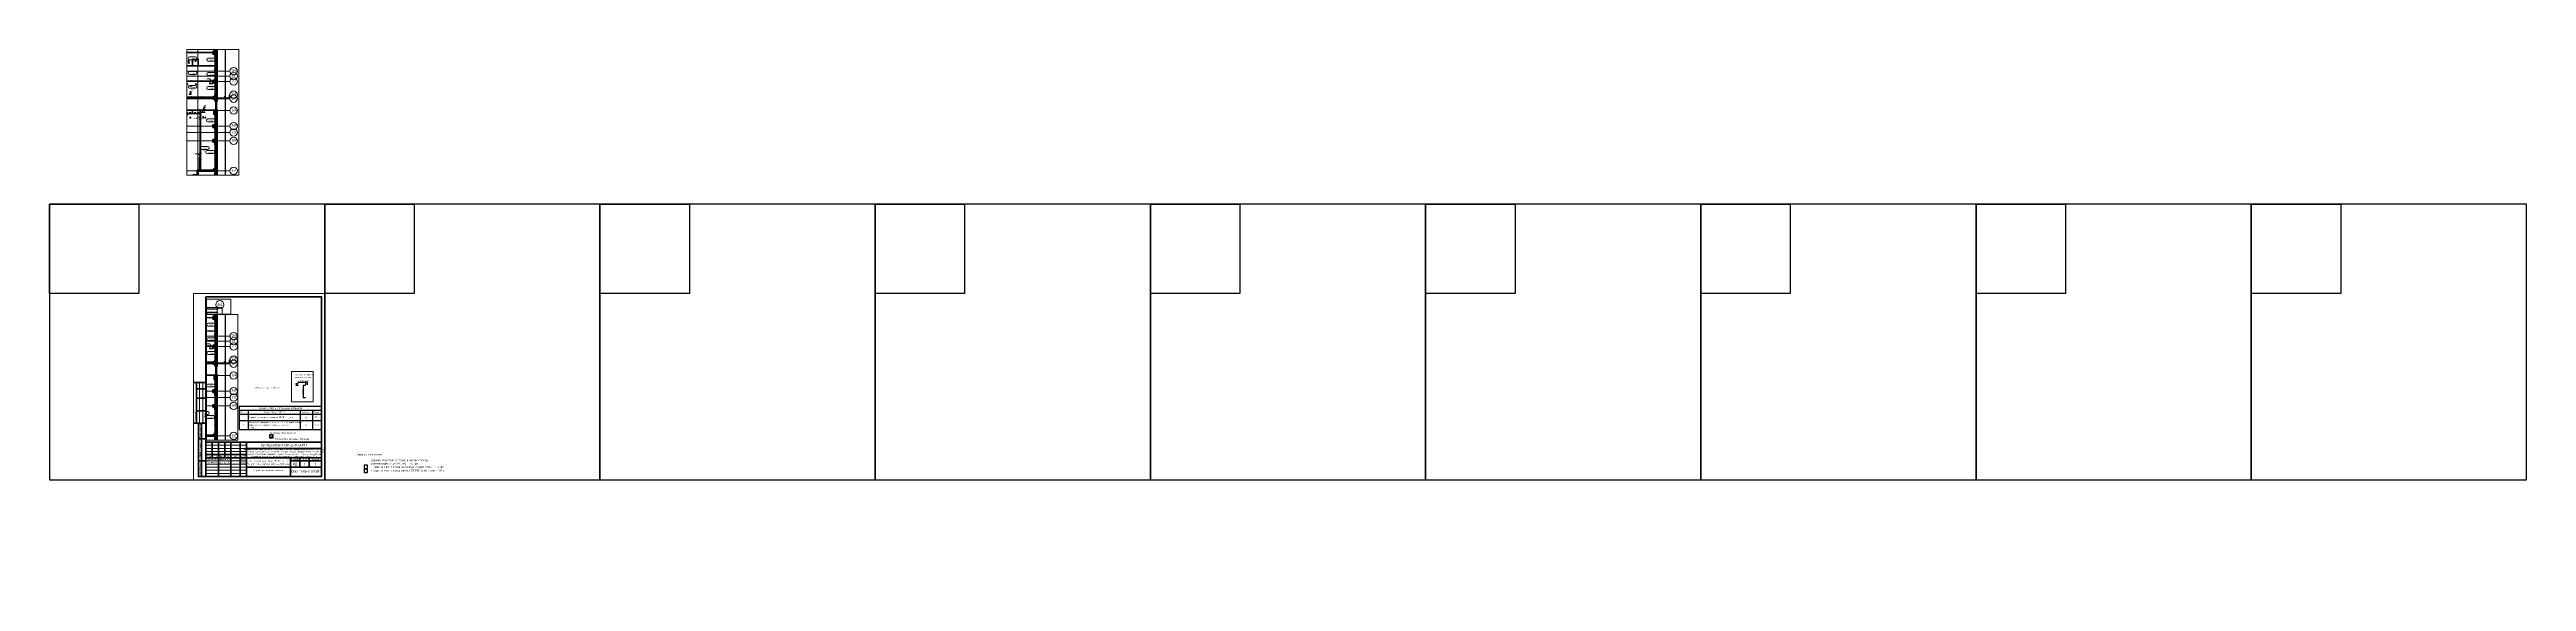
# Paper-space layout '8.8октсы' of a CAD drawing. Header units: millimetres. Extents: x -143 to 3817, y -162 to 686.
# The model-space entities are those that its viewports show. They can reach past a viewport. Long polylines and large blocks are cut down to what shows.
import ezdxf
from ezdxf.enums import TextEntityAlignment as Align

# ---------------------------------------------------------------- set-up
doc = ezdxf.new("R2018")
doc.units = ezdxf.units.MM
doc.linetypes.add('50_200_ШТРИХ_1Т_ш5_п1_п1_', pattern=[700, 500, -100, 0, -100])
doc.layers.add('$AUDIT_BAD_LAYER1', color=7, linetype='Continuous', plot=False)
for name, color, linetype, lineweight in [('A-____-____-DIMS', 7, 'Continuous', 9), ('A-DETL-GENF-OTLN', 7, 'Continuous', 9), ('A-FLOR-____-OTLN', 7, 'Continuous', 9), ('A-GENM-____-IDEN', 7, 'Continuous', 9), ('A-GENM-____-MCUT', 7, 'Continuous', 25), ('A-GENM-____-OTLN', 7, 'Continuous', 9), ('A-GENM-____-OTLN-1', 7, 'Continuous', 25), ('A-GLAZ-____-IDEN', 7, 'Continuous', 9), ('A-GLAZ-____-OTLN', 7, 'Continuous', 9), ('A-WALL-____-MCUT', 7, 'Continuous', 13), ('A-WALL-____-MCUT-1', 7, 'Continuous', 9), ('A-WALL-____-MCUT-2', 7, 'Continuous', 50), ('A-WALL-____-OTLN', 7, 'Continuous', 9), ('A-WALL-____-PATT-1', 7, 'Continuous', 9), ('A-WALL-FNSH-MCUT-1', 7, 'Continuous', 9), ('G-____-____-SYMB', 7, 'Continuous', 9), ('I-WALL-____-OTLN', 7, 'Continuous', 9), ('S-BEAM-____-OTLN', 7, 'Continuous', 9), ('S-COLS-____-MCUT', 7, 'Continuous', 50), ('S-COLS-____-OTLN', 7, 'Continuous', 9), ('S-GRID-____-IDEN', 7, 'Continuous', 9), ('S-GRID-____-OTLN', 7, 'Continuous', 9), ('S-GRID-____-OTLN-1', 7, '50_200_ШТРИХ_1Т_ш5_п1_п1_', 9)]:
    doc.layers.add(name, color=color, linetype=linetype, lineweight=lineweight)
doc.layers.add('A-AREA-IDEN-1', color=7, linetype='Continuous', lineweight=9, true_color=0x000000)
doc.layers.add('A-GLAZ-____-OTLN-1', color=7, linetype='Continuous', lineweight=9, true_color=0xc0c0c0)
doc.layers.add('Условные обозначения', color=90, linetype='Continuous')
doc.styles.add('ISOCPEUR_I', font='isocpeui.ttf', dxfattribs={"width": 0.9, "height": 2.5})
doc.styles.add('ISOCPEUR_I_10', font='isocpeui.ttf', dxfattribs={"width": 0.9, "height": 180})
doc.styles.add('ISOCPEUR_I_11', font='isocpeui.ttf', dxfattribs={"width": 0.9, "height": 200})
doc.styles.add('ISOCPEUR_I_2', font='isocpeui.ttf', dxfattribs={"width": 0.85, "height": 2.3})
doc.styles.add('ISOCPEUR_I_7', font='isocpeui.ttf', dxfattribs={"width": 0.9, "height": 90})
doc.styles.add('ISOCPEUR_I_9', font='isocpeui.ttf', dxfattribs={"width": 0.9, "height": 250})
doc.styles.get("Standard").update_dxf_attribs({"font": 'arial.ttf'})
doc.styles.add('СПДС', font='isocpeur.ttf', dxfattribs={"width": 0.9})
doc.dimstyles.new('ISO-1_8_0_9К_СРЕДНИЙ_Кладочные_1', dxfattribs={"dimscale": 304.8, "dimtxt": 89.638306, "dimasz": 0.246063, "dimexe": 0.19685, "dimexo": 0, "dimgap": 0, "dimtad": 1, "dimdec": 3, "dimrnd": 0.001, "dimdsep": 46, "dimtxsty": 'ISOCPEUR_I_7', "dimblk1": 'OBLIQUE', "dimblk2": 'OBLIQUE', "dimsah": 1, "dimcen": 0.09, "dimdle": 0.19685, "dimazin": 0, "dimtfac": 1, "dimtdec": 4, "dimtix": 1, "dimtmove": 0, "dimatfit": 3, "dimfxl": 1, "dimtvp": 1, "dimtolj": 1, "dimtzin": 0, "dimarcsym": 2})
doc.dimstyles.new('ISO-1_8_0_9К_СРЕДНИЙ_Кладочные_2', dxfattribs={"dimscale": 304.8, "dimtxt": 89.638306, "dimasz": 0.246063, "dimexe": 0.19685, "dimexo": 0, "dimgap": 0, "dimtad": 1, "dimdec": 3, "dimrnd": 0.001, "dimdsep": 46, "dimtxsty": 'ISOCPEUR_I_7', "dimblk1": 'OBLIQUE', "dimblk2": 'OBLIQUE', "dimsah": 1, "dimcen": 0.09, "dimdle": 0.19685, "dimazin": 0, "dimtfac": 1, "dimtdec": 4, "dimtix": 1, "dimtmove": 1, "dimatfit": 3, "dimfxl": 1, "dimtvp": 1, "dimtolj": 1, "dimtzin": 0, "dimarcsym": 2})
doc.dimstyles.new('ISO-2_5_0_9К_БОЛЬШОЙ_ОСИ', dxfattribs={"dimscale": 304.8, "dimtxt": 248.995294, "dimasz": 0.492126, "dimexe": 0.393701, "dimexo": 0, "dimgap": 0, "dimtad": 1, "dimdec": 0, "dimzin": 0, "dimdsep": 46, "dimtxsty": 'ISOCPEUR_I', "dimblk1": 'OBLIQUE', "dimblk2": 'OBLIQUE', "dimsah": 1, "dimcen": 0.09, "dimdle": 0.393701, "dimazin": 0, "dimtfac": 1, "dimtdec": 4, "dimtix": 1, "dimtmove": 0, "dimatfit": 3, "dimfxl": 1, "dimtvp": 1, "dimtolj": 1, "dimtzin": 0, "dimarcsym": 2})
doc.dimstyles.new('ISO-2_5_0_9К_БОЛЬШОЙ_ОСИ_1', dxfattribs={"dimscale": 304.8, "dimtxt": 248.995294, "dimasz": 0.492126, "dimexe": 0.393701, "dimexo": 0, "dimgap": 0, "dimtad": 1, "dimdec": 0, "dimzin": 0, "dimdsep": 46, "dimtxsty": 'ISOCPEUR_I', "dimblk1": 'OBLIQUE', "dimblk2": 'OBLIQUE', "dimsah": 1, "dimcen": 0.09, "dimdle": 0.393701, "dimazin": 0, "dimtfac": 1, "dimtdec": 4, "dimtix": 1, "dimtmove": 1, "dimatfit": 3, "dimfxl": 1, "dimtvp": 1, "dimtolj": 1, "dimtzin": 0, "dimarcsym": 2})
doc.dimstyles.new('ISO-2_5_0_9К_БОЛЬШОЙ_ОСИ_2', dxfattribs={"dimscale": 304.8, "dimtxt": 248.995294, "dimasz": 0.492126, "dimexe": 0.393701, "dimexo": 0, "dimgap": 0, "dimtad": 1, "dimdec": 0, "dimzin": 0, "dimdsep": 46, "dimtxsty": 'ISOCPEUR_I_9', "dimblk1": 'OBLIQUE', "dimblk2": 'OBLIQUE', "dimsah": 1, "dimcen": 0.09, "dimdle": 0.393701, "dimazin": 0, "dimtfac": 1, "dimtdec": 4, "dimtix": 1, "dimtmove": 2, "dimatfit": 3, "dimfxl": 1, "dimtvp": 1, "dimtolj": 1, "dimtzin": 0, "dimarcsym": 2})
doc.dimstyles.new('Размера А3', dxfattribs={"dimtxt": 200, "dimasz": 100, "dimexe": 70, "dimexo": 100, "dimgap": 20, "dimtad": 1, "dimdec": 0, "dimrnd": 10, "dimzin": 0, "dimdsep": 46, "dimtxsty": 'СПДС', "dimblk": 'ARROWHEAD_6', "dimcen": 1, "dimclrd": 256, "dimclre": 256, "dimclrt": 256, "dimazin": 0, "dimtfac": 1, "dimtdec": 0, "dimtmove": 2, "dimatfit": 3, "dimfxl": 1, "dimtolj": 1, "dimtzin": 0, "dimarcsym": 0})
pattern_1 = [(135, (-176515.067, 459015.94), (-35.35534, -35.35534), [])]
pattern_2 = [(45, (-176515.067, 459015.94), (-35.35534, 35.35534), [])]
pattern_3 = [(45, (-176515.07, 459015.94), (-114.04925, 114.04925), []), (45, (-176401.02, 459015.94), (-114.04925, 114.04925), [201.612, -40.322, 3.353, -36.97])]
pattern_4 = [(45, (-176515.07, 459015.94), (-70.71068, 70.71068), []), (135, (-176515.07, 459015.94), (-70.71068, -70.71068), [])]
pattern_5 = [(45, (-176515.07, 459015.94), (-85.53659, 85.53659), []), (45, (-176458.04, 459015.94), (-85.53659, 85.53659), [])]

# ---------------------------------------------------------------- blocks, each defined once
blk = doc.blocks.new('*U13750')
at = {"color": 4}
blk.add_lwpolyline([(-220, -220), (220, -220), (220, 220), (-220, 220)], close=True, dxfattribs=at)
at = {"color": 3}
blk.add_lwpolyline([(-220, 220), (-77, 220), (-77, 77), (-220, 77)], close=True, dxfattribs=at)
blk = doc.blocks.new('*U13751')
at = {"color": 0, "linetype": 'ByBlock', "lineweight": -2, "transparency": 16777216}
for p in [(0, 0), (440, 0), (880, 0), (1320, 0), (1760, 0), (2200, 0), (2640, 0), (3080, 0), (3520, 0)]:
    blk.add_blockref('*U13750', p, dxfattribs=at)
blk = doc.blocks.new('*U4697')
at = {"lineweight": 0}
blk.add_lwpolyline([(-205, -5), (5, -5), (5, 292), (-205, 292)], close=True, dxfattribs=at)
at = {"color": 0, "linetype": 'Continuous', "lineweight": 50}
blk.add_lwpolyline([(-185, 287), (0, 287), (0, 0), (-185, 0)], close=True, dxfattribs=at)
at = {"lineweight": 35}
for points in [[(-185, 150), (-205, 150)], [(-200, 85), (-200, 150)], [(-185, 140), (-200, 140)], [(-185, 125), (-200, 125)], [(-185, 85), (-205, 85)], [(-185, 105), (-200, 105)], [(-185, 85), (-197, 85), (-197, 0), (-185, 0)], [(-192, 0), (-192, 85)], [(-185, 60), (-197, 60)], [(-175, 55), (-175, 30)], [(-165, 55), (-165, 0)], [(-155, 55), (-155, 30)], [(-145, 55), (-145, 0)], [(-130, 55), (-130, 0)], [(-120, 55), (-120, 0)], [(-120, 45), (0, 45)], [(-185, 25), (-197, 25)], [(-185, 35), (-120, 35)], [(-185, 30), (0, 30)], [(-120, 15), (0, 15)], [(-50, 30), (-50, 0)], [(-50, 25), (0, 25)], [(-35, 30), (-35, 15)], [(-20, 30), (-20, 15)]]:
    blk.add_lwpolyline(points, dxfattribs=at)
at = {"lineweight": 18}
for points in [[(-195, 85), (-195, 150)], [(-190, 85), (-190, 150)], [(-185, 50), (-120, 50)], [(-185, 45), (-120, 45)], [(-185, 40), (-120, 40)], [(-185, 25), (-120, 25)], [(-185, 20), (-120, 20)], [(-185, 15), (-120, 15)], [(-185, 10), (-120, 10)], [(-185, 5), (-120, 5)]]:
    blk.add_lwpolyline(points, dxfattribs=at)
at = {"lineweight": 35}
blk.add_lwpolyline([(-185, 0), (0, 0), (0, 55), (-185, 55)], close=True, dxfattribs=at)
at = {"lineweight": 0}
blk.add_lwpolyline([(0, -5), (5, -5), (5, 0)], dxfattribs=at)
at = {"lineweight": -2, "char_height": 2.5, "attachment_point": 5, "rotation": 90, "style": 'СПДС'}
for s, insert, width in [('Согласовано', (-202.5, 95), 19.991), ('Взам. инв. N', (-194.5, 72.5), 24.991), ('Гл. спец.', (-187.5, 95), 19.991), ('Подл. и дата', (-194.5, 42.5), 34.991), ('Инв. N подл.', (-194.5, 12.5), 24.991)]:
    blk.add_mtext(s, dxfattribs=dict(at, insert=insert, width=width))
at = {"insert": (-119.3, 44.6), "char_height": 2.2, "attachment_point": 1, "style": 'СПДС'}
blk.add_mtext_dynamic_manual_height_columns('\\pxqc;Общеобразовательная школа №2, входящая в состав Многофункционального комплекса спортивной направленности с соответствующей инфраструктурой (емкостью 850 мест) \\Pпо адресу: Российская Федерация, город Москва, вн.тер. г. муниципальный округ Покровское-Стрешнево, шоссе Волоколамское, земельный участок 71/15', width=118.293, gutter_width=0, heights=[15.2], dxfattribs=at)
at = {"lineweight": -2, "char_height": 2.5, "style": 'СПДС'}
for s, insert, width, attachment_point in [('Разработал', (-183.1, 27.5), 17.953, 4), ('Проверил', (-183.1, 22.5), 17.953, 4), ('Изм.', (-180, 32.5), 10, 5), ('Кол.уч.', (-170, 32.5), 10, 5), ('Лист', (-160, 32.5), 10, 5), ('N док.', (-150, 32.5), 10, 5), ('Подп.', (-137.5, 32.5), 15, 5), ('Дата', (-125, 32.5), 10, 5), ('Стадия', (-42.5, 27.5), 15, 5), ('Лист', (-27.5, 27.5), 15, 5), ('Листов', (-10, 27.5), 20, 5)]:
    blk.add_mtext(s, dxfattribs=dict(at, insert=insert, width=width, attachment_point=attachment_point))
at = {"lineweight": 30, "style": '', "width": 0.9, "flags": 104}
blk.add_attdef('ШАПКА', text='', height=3, dxfattribs=at).set_placement((-135, 281), align=Align.MIDDLE_CENTER)
at = {"style": 'СПДС'}
for tag, height, p in [('ШИФР_ПРОЕКТА', 4, (-60, 50)), ('НАИМЕНОВАНИЕ_ОБЪЕКТА2', 2.5, (-85, 20)), ('НАИМЕНОВАНИЕ_ЧЕРТЕЖА2', 2.5, (-85, 5)), ('НАИМЕНОВАНИЕ_ЧЕРТЕЖА1', 2.5, (-85, 10)), ('НАИМЕНОВАНИЕ_ОБЪЕКТА', 2.5, (-85, 25)), ('ОРГАНИЗАЦИЯ_РАЗРАБОТЧИК1', 4, (-25, 8.1)), ('СТАДИЯ', 4, (-42.5, 20)), ('ЛИСТ_первый', 4, (-27.5, 20)), ('ЛИСТОВ', 4, (-10, 20))]:
    blk.add_attdef(tag, text='', height=height, dxfattribs=at).set_placement(p, align=Align.MIDDLE_CENTER)
for tag, p in [('РАЗРАБОТЧИК', (-164, 27.5)), ('РУК.ГРУППЫ', (-164, 22.5))]:
    blk.add_attdef(tag, text='', height=2.5, dxfattribs=at).set_placement(p, align=Align.MIDDLE_LEFT)
at = {"style": 'СПДС', "width": 0.9}
for p in [(-129.6, 26.4), (-129.6, 21.4)]:
    blk.add_attdef('ДАТА', p, '', height=2.3, dxfattribs=at)
blk = doc.blocks.new('BSC_Колонна _Прямоугольная - 500х700-V121-АР1_План отверстий 1 этажа в осях 1-64_Ю-ЯЯ')
at = {"layer": 'S-COLS-____-OTLN'}
h = blk.add_hatch(dxfattribs=at)
h.set_pattern_fill('FP_132', color=256, style=0, pattern_type=2)
h.set_pattern_definition([(315, (-70131.04, 100900), (114.04925, 114.04925), []), (315, (-70131.04, 100785.95), (114.04925, 114.04925), [201.613, -40.323, 3.353, -36.97])])
h.paths.add_polyline_path([(-250, 168), (-250, -350), (250, -350), (250, 350), (-250, 350)], flags=0)
at = {"layer": 'S-COLS-____-MCUT'}
for p, q in [((250, 350), (-250, 350)), ((-250, 350), (-250, -350)), ((250, -350), (250, 350)), ((-250, -350), (250, -350))]:
    blk.add_line(p, q, dxfattribs=at)
blk = doc.blocks.new('BSC_Колонна _Прямоугольная - 500х700-V122-АР1_План отверстий 1 этажа в осях 1-64_Ю-ЯЯ')
at = {"layer": 'S-COLS-____-OTLN'}
h = blk.add_hatch(dxfattribs=at)
h.set_pattern_fill('FP_133', color=256, style=0, pattern_type=2)
h.set_pattern_definition([(315, (-73481.04, 100900), (114.04925, 114.04925), []), (315, (-73481.04, 100785.95), (114.04925, 114.04925), [201.613, -40.323, 3.353, -36.97])])
h.paths.add_polyline_path([(-250, 168), (-250, -350), (250, -350), (250, 350), (-250, 350)], flags=0)
at = {"layer": 'S-COLS-____-MCUT'}
for p, q in [((250, 350), (-250, 350)), ((-250, 350), (-250, -350)), ((250, -350), (250, 350)), ((-250, -350), (250, -350))]:
    blk.add_line(p, q, dxfattribs=at)
blk = doc.blocks.new('BSC_Колонна _Прямоугольная - 500х700-V124-АР1_План отверстий 1 этажа в осях 1-64_Ю-ЯЯ')
at = {"layer": 'S-COLS-____-OTLN'}
h = blk.add_hatch(dxfattribs=at)
h.set_pattern_fill('FP_135', color=256, style=0, pattern_type=2)
h.set_pattern_definition([(315, (-79331.04, 100900), (114.04925, 114.04925), []), (315, (-79331.04, 100785.95), (114.04925, 114.04925), [201.613, -40.323, 3.353, -36.97])])
h.paths.add_polyline_path([(-250, 350), (-250, -350), (250, -350), (250, 350)], flags=0)
at = {"layer": 'S-COLS-____-MCUT'}
for p, q in [((250, 350), (-250, 350)), ((-250, 350), (-250, -350)), ((250, -350), (250, 350)), ((-250, -350), (250, -350))]:
    blk.add_line(p, q, dxfattribs=at)
blk = doc.blocks.new('BSC_Колонна _Прямоугольная - 500х700-V127-АР1_План отверстий 1 этажа в осях 1-64_Ю-ЯЯ')
at = {"layer": 'S-COLS-____-OTLN'}
h = blk.add_hatch(dxfattribs=at)
h.set_pattern_fill('FP_138', color=256, style=0, pattern_type=2)
h.set_pattern_definition([(315, (-64381.04, 100900), (114.04925, 114.04925), []), (315, (-64381.04, 100785.95), (114.04925, 114.04925), [201.613, -40.323, 3.353, -36.97])])
h.paths.add_polyline_path([(-250, 168), (-250, -350), (250, -350), (250, 350), (-250, 350)], flags=0)
at = {"layer": 'S-COLS-____-MCUT'}
for p, q in [((250, 350), (-250, 350)), ((-250, 350), (-250, -350)), ((250, -350), (250, 350)), ((-250, -350), (250, -350))]:
    blk.add_line(p, q, dxfattribs=at)
blk = doc.blocks.new('BSC_Колонна _Прямоугольная - 500х700-V131-АР1_План отверстий 1 этажа в осях 1-64_Ю-ЯЯ')
at = {"layer": 'S-COLS-____-OTLN'}
h = blk.add_hatch(dxfattribs=at)
h.set_pattern_fill('FP_142', color=256, style=0, pattern_type=2)
h.set_pattern_definition([(315, (-61381.04, 100900), (114.04925, 114.04925), []), (315, (-61381.04, 100785.95), (114.04925, 114.04925), [201.613, -40.323, 3.353, -36.97])])
h.paths.add_polyline_path([(-250, 168), (-250, -350), (250, -350), (250, 350), (-250, 350)], flags=0)
at = {"layer": 'S-COLS-____-MCUT'}
for p, q in [((250, 350), (-250, 350)), ((-250, 350), (-250, -350)), ((250, -350), (250, 350)), ((-250, -350), (250, -350))]:
    blk.add_line(p, q, dxfattribs=at)
blk = doc.blocks.new('BSC_Колонна _Прямоугольная - 500х500-V133-АР1_План отверстий 1 этажа в осях 1-64_Ю-ЯЯ')
at = {"layer": 'S-COLS-____-OTLN'}
h = blk.add_hatch(dxfattribs=at)
h.set_pattern_fill('FP_144', color=256, style=0, pattern_type=2)
h.set_pattern_definition([(315, (-55431.04, 101000), (114.04925, 114.04925), []), (315, (-55431.04, 100885.95), (114.04925, 114.04925), [201.613, -40.323, 3.353, -36.97])])
h.paths.add_polyline_path([(-250, 250), (-250, -250), (250, -250), (250, 250), (178, 250)], flags=0)
at = {"layer": 'S-COLS-____-MCUT'}
for p, q in [((250, 250), (-250, 250)), ((-250, 250), (-250, -250)), ((250, -250), (250, 250)), ((-250, -250), (250, -250))]:
    blk.add_line(p, q, dxfattribs=at)
blk = doc.blocks.new('Фахверк_СКБ_Уголок - 250_2700-27497298-АР1_План отверстий 1 этажа в осях 1-64_Ю-ЯЯ')
at = {"layer": 'A-GENM-____-MCUT'}
for p, q in [((200, 181), (125, 181)), ((125, 181), (125, 106)), ((125, 106), (131, 106)), ((131, 106), (131, 175)), ((131, 175), (200, 175)), ((200, 175), (200, 181)), ((131, -6), (125, -6)), ((125, -6), (125, -81)), ((125, -81), (200, -81)), ((131, -75), (131, -6)), ((200, -75), (131, -75)), ((200, -81), (200, -75))]:
    blk.add_line(p, q, dxfattribs=at)
blk = doc.blocks.new('Фахверк_СКБ_Уголок - 250_2700_1-27501432-АР1_План отверстий 1 этажа в осях 1-64_Ю-ЯЯ')
at = {"layer": 'A-GENM-____-MCUT'}
for p, q in [((200, 181), (125, 181)), ((125, 181), (125, 106)), ((125, 106), (131, 106)), ((131, 106), (131, 175)), ((131, 175), (200, 175)), ((200, 175), (200, 181)), ((131, -6), (125, -6)), ((125, -6), (125, -81)), ((125, -81), (200, -81)), ((131, -75), (131, -6)), ((200, -75), (131, -75)), ((200, -81), (200, -75))]:
    blk.add_line(p, q, dxfattribs=at)
blk = doc.blocks.new('Каркас несущий 5 - Каркас несущий 2-27570770-АР1_План отверстий 1 этажа в осях 1-64_Ю-ЯЯ')
at = {"layer": 'S-BEAM-____-OTLN'}
for p, q in [((99190, 89547), (99190, 85969)), ((99190, 89547), (99191, 89547)), ((99191, 89547), (99209, 89547)), ((99209, 89547), (99210, 89547)), ((99210, 85969), (99210, 89547)), ((99390, 89547), (99390, 89322)), ((99390, 89547), (99391, 89547)), ((99391, 89547), (99409, 89547)), ((99409, 89547), (99410, 89547)), ((99410, 85969), (99410, 89547))]:
    blk.add_line(p, q, dxfattribs=at)
blk = doc.blocks.new('Водосточная труба1 - Водосточная труба-27672661-АР1_План отверстий 1 этажа в осях 1-64_Ю-ЯЯ')
at = {"layer": 'A-GENM-____-MCUT'}
for radius, start, end in [(50, 0, 180), (50, 180, 0), (48, 0, 180), (48, 180, 0)]:
    blk.add_arc((66630, 58800), radius, start, end, dxfattribs=at)
blk = doc.blocks.new('154_Фахверк_СКБ_Швеллер - Тип_100_3600-27825154-АР1_План отверстий 1 этажа в осях 1-64_Ю-ЯЯ')
at = {"layer": 'A-GENM-____-MCUT'}
for p, q in [((175, 50), (125, 50)), ((125, 50), (125, -50)), ((128, 47), (175, 47)), ((128, -47), (128, 47)), ((175, 47), (175, 50)), ((125, -50), (175, -50)), ((175, -47), (128, -47)), ((175, -50), (175, -47))]:
    blk.add_line(p, q, dxfattribs=at)
blk = doc.blocks.new('154_Фахверк_СКБ_Швеллер - Тип_100_4010_1-28088705-АР1_План отверстий 1 этажа в осях 1-64_Ю-ЯЯ')
at = {"layer": 'A-GENM-____-MCUT'}
for p, q in [((175, 50), (125, 50)), ((125, 50), (125, -50)), ((128, 47), (175, 47)), ((128, -47), (128, 47)), ((175, 47), (175, 50)), ((125, -50), (175, -50)), ((175, -47), (128, -47)), ((175, -50), (175, -47))]:
    blk.add_line(p, q, dxfattribs=at)
blk = doc.blocks.new('154_Фахверк_СКБ_Швеллер - Тип_100_4010-27789772-АР1_План отверстий 1 этажа в осях 1-64_Ю-ЯЯ')
at = {"layer": 'A-GENM-____-MCUT'}
for p, q in [((175, 50), (125, 50)), ((125, 50), (125, -50)), ((128, 47), (175, 47)), ((128, -47), (128, 47)), ((175, 47), (175, 50)), ((125, -50), (175, -50)), ((175, -47), (128, -47)), ((175, -50), (175, -47))]:
    blk.add_line(p, q, dxfattribs=at)
blk = doc.blocks.new('Фахверк_СКБ_Уголок - 200_4010-27904286-АР1_План отверстий 1 этажа в осях 1-64_Ю-ЯЯ')
at = {"layer": 'A-GENM-____-MCUT'}
for p, q in [((200, 156), (125, 156)), ((125, 156), (125, 81)), ((125, 81), (131, 81)), ((131, 19), (125, 19)), ((125, 19), (125, -56)), ((131, 81), (131, 150)), ((131, 150), (200, 150)), ((131, -50), (131, 19)), ((200, 150), (200, 156)), ((125, -56), (200, -56)), ((200, -50), (131, -50)), ((200, -56), (200, -50))]:
    blk.add_line(p, q, dxfattribs=at)
blk = doc.blocks.new('ПР_Пластина - ПР_Пластина-27605713-АР1_План отверстий 1 этажа в осях 1-64_Ю-ЯЯ')
at = {"layer": 'S-BEAM-____-OTLN'}
for p, q in [((40, 180), (0, 180)), ((0, 180), (0, 0)), ((0, 0), (40, 0)), ((40, 0), (40, 180))]:
    blk.add_line(p, q, dxfattribs=at)
blk = doc.blocks.new('ПР_Уголок - ПР_Уголок-37035708-АР1_План отверстий 1 этажа в осях 1-64_Ю-ЯЯ')
at = {"layer": 'S-BEAM-____-OTLN'}
for p, q in [((0, 0), (0, -6)), ((0, 0), (6800, 0)), ((6800, -6), (6800, 0)), ((380, -75), (75, -75)), ((980, -75), (420, -75)), ((1580, -75), (1020, -75)), ((2180, -75), (1620, -75)), ((2780, -75), (2220, -75)), ((3380, -75), (2820, -75)), ((3980, -75), (3420, -75)), ((4580, -75), (4020, -75)), ((5180, -75), (4620, -75)), ((5780, -75), (5220, -75)), ((6380, -75), (5820, -75)), ((6725, -75), (6420, -75))]:
    blk.add_line(p, q, dxfattribs=at)
blk = doc.blocks.new('ПР_Уголок - ПР_Уголок-37035709-АР1_План отверстий 1 этажа в осях 1-64_Ю-ЯЯ')
at = {"layer": 'S-BEAM-____-OTLN'}
for p, q in [((0, 6), (0, 0)), ((75, 75), (380, 75)), ((420, 75), (980, 75)), ((1020, 75), (1580, 75)), ((1620, 75), (2180, 75)), ((2220, 75), (2780, 75)), ((2820, 75), (3380, 75)), ((3420, 75), (3980, 75)), ((4020, 75), (4580, 75)), ((4620, 75), (5180, 75)), ((5220, 75), (5780, 75)), ((5820, 75), (6380, 75)), ((6420, 75), (6725, 75)), ((6800, 0), (6800, 6)), ((960, 0), (0, 0)), ((1950, 0), (1050, 0)), ((6800, 0), (2040, 0))]:
    blk.add_line(p, q, dxfattribs=at)
blk = doc.blocks.new('ПР_Уголок - ПР_Уголок-37035710-АР1_План отверстий 1 этажа в осях 1-64_Ю-ЯЯ')
at = {"layer": 'S-BEAM-____-OTLN'}
for p, q in [((0, -6), (0, 0)), ((200, 0), (200, -6)), ((0, -75), (0, -6)), ((200, -6), (0, -6)), ((200, -75), (0, -75)), ((200, -6), (200, -75))]:
    blk.add_line(p, q, dxfattribs=at)
blk = doc.blocks.new('ПР_Уголок - ПР_Уголок-37035711-АР1_План отверстий 1 этажа в осях 1-64_Ю-ЯЯ')
at = {"layer": 'S-BEAM-____-OTLN'}
for p, q in [((0, 6), (0, 75)), ((0, 75), (200, 75)), ((0, 0), (0, 6)), ((0, 6), (200, 6)), ((200, 75), (200, 6)), ((200, 6), (200, 0))]:
    blk.add_line(p, q, dxfattribs=at)
blk = doc.blocks.new('AR_Отверстие прямоугольное _в плите_ - AR_Отверстие прямоугольное _в плите_-30229441-АР1_План отверстий 1 этажа в осях 1-64_Ю-ЯЯ')
at = {"layer": 'A-GENM-____-OTLN'}
for p, q in [((150, 75), (-150, 75)), ((-150, 75), (-150, -75)), ((-150, -75), (-113, 37)), ((-113, 37), (150, 75)), ((150, -75), (150, 75)), ((-150, -75), (150, -75))]:
    blk.add_line(p, q, dxfattribs=at)
blk = doc.blocks.new('AR_Отверстие прямоугольное _в плите_ - AR_Отверстие прямоугольное _в плите_-30459637-АР1_План отверстий 1 этажа в осях 1-64_Ю-ЯЯ')
at = {"layer": 'A-GENM-____-OTLN'}
for p, q in [((150, 75), (-150, 75)), ((-150, 75), (-150, -75)), ((-150, -75), (-113, 37)), ((-113, 37), (150, 75)), ((150, -75), (150, 75)), ((-150, -75), (150, -75))]:
    blk.add_line(p, q, dxfattribs=at)
blk = doc.blocks.new('AR_Отверстие прямоугольное _в плите_ - AR_Отверстие прямоугольное _в плите_-30459597-АР1_План отверстий 1 этажа в осях 1-64_Ю-ЯЯ')
at = {"layer": 'A-GENM-____-OTLN'}
for p, q in [((100, 100), (-100, 100)), ((-100, 100), (-100, -100)), ((-100, -100), (-50, 50)), ((-50, 50), (100, 100)), ((100, -100), (100, 100)), ((-100, -100), (100, -100))]:
    blk.add_line(p, q, dxfattribs=at)
blk = doc.blocks.new('AR_Отверстие прямоугольное _в плите_ - AR_Отверстие прямоугольное _в плите_-30459630-АР1_План отверстий 1 этажа в осях 1-64_Ю-ЯЯ')
at = {"layer": 'A-GENM-____-OTLN'}
for p, q in [((75, 150), (-75, 150)), ((-75, 150), (-75, -150)), ((-75, -150), (-37, 113)), ((-37, 113), (75, 150)), ((75, -150), (75, 150)), ((-75, -150), (75, -150))]:
    blk.add_line(p, q, dxfattribs=at)
blk = doc.blocks.new('AR_Отверстие прямоугольное _в плите_ - AR_Отверстие прямоугольное _в плите_-30423637-АР1_План отверстий 1 этажа в осях 1-64_Ю-ЯЯ')
at = {"layer": 'A-GENM-____-OTLN'}
for p, q in [((75, 150), (-75, 150)), ((-75, -150), (-37, 113)), ((-37, 113), (75, 150))]:
    blk.add_line(p, q, dxfattribs=at)
blk = doc.blocks.new('AR_Отверстие прямоугольное _в плите_ - AR_Отверстие прямоугольное _в плите_-30511966-АР1_План отверстий 1 этажа в осях 1-64_Ю-ЯЯ')
at = {"layer": 'A-GENM-____-OTLN'}
for p, q in [((50, 175), (-50, 175)), ((-50, 175), (-50, -175)), ((-50, -175), (-25, 150)), ((-25, 150), (50, 175)), ((-50, -175), (50, -175))]:
    blk.add_line(p, q, dxfattribs=at)
blk = doc.blocks.new('AR_Отверстие прямоугольное _в плите_ - AR_Отверстие прямоугольное _в плите_-V210-АР1_План отверстий 1 этажа в осях 1-64_Ю-ЯЯ')
at = {"layer": 'A-GENM-____-OTLN'}
for p, q in [((44, 175), (-50, 175)), ((-50, 175), (-50, -175)), ((-50, -175), (-25, 150)), ((-25, 150), (44, 173))]:
    blk.add_line(p, q, dxfattribs=at)
blk = doc.blocks.new('AR_Отверстие прямоугольное _в плите_ - AR_Отверстие прямоугольное _в плите_-30511973-АР1_План отверстий 1 этажа в осях 1-64_Ю-ЯЯ')
at = {"layer": 'A-GENM-____-OTLN'}
for p, q in [((-50, 200), (-50, -200)), ((-50, -200), (-25, 175)), ((-25, 175), (50, 200)), ((-50, -200), (50, -200))]:
    blk.add_line(p, q, dxfattribs=at)
blk = doc.blocks.new('AR_Отверстие прямоугольное _в плите_ - AR_Отверстие прямоугольное _в плите_-V211-АР1_План отверстий 1 этажа в осях 1-64_Ю-ЯЯ')
at = {"layer": 'A-GENM-____-OTLN'}
for p, q in [((-50, 200), (-50, -200)), ((-50, -200), (-25, 175)), ((-25, 175), (49, 200)), ((-50, -200), (49, -200))]:
    blk.add_line(p, q, dxfattribs=at)
blk = doc.blocks.new('AR_Отверстие прямоугольное _в плите_ - AR_Отверстие прямоугольное _в плите_-V214-АР1_План отверстий 1 этажа в осях 1-64_Ю-ЯЯ')
at = {"layer": 'A-GENM-____-OTLN'}
for p, q in [((-50, 175), (-50, -175)), ((-50, -175), (-25, 150)), ((-25, 150), (50, 175)), ((-50, -175), (50, -175))]:
    blk.add_line(p, q, dxfattribs=at)
blk = doc.blocks.new('AR_Отверстие прямоугольное _в плите_ - AR_Отверстие прямоугольное _в плите_-V217-АР1_План отверстий 1 этажа в осях 1-64_Ю-ЯЯ')
at = {"layer": 'A-GENM-____-OTLN'}
for p, q in [((49, 100), (-50, 100)), ((-50, 100), (-50, -100)), ((-50, -100), (-25, 75)), ((-25, 75), (49, 100)), ((-50, -100), (49, -100))]:
    blk.add_line(p, q, dxfattribs=at)
blk = doc.blocks.new('AR_Отверстие прямоугольное _в плите_ - AR_Отверстие прямоугольное _в плите_-V223-АР1_План отверстий 1 этажа в осях 1-64_Ю-ЯЯ')
at = {"layer": 'A-GENM-____-OTLN'}
for p, q in [((50, 100), (-50, 100)), ((-50, 100), (-50, -100)), ((-50, -100), (-25, 75)), ((-25, 75), (50, 100))]:
    blk.add_line(p, q, dxfattribs=at)
blk = doc.blocks.new('AR_Отверстие прямоугольное _в плите_ - AR_Отверстие прямоугольное _в плите_-V224-АР1_План отверстий 1 этажа в осях 1-64_Ю-ЯЯ')
at = {"layer": 'A-GENM-____-OTLN'}
for p, q in [((49, 100), (-50, 100)), ((-50, 100), (-50, -100)), ((-50, -100), (-25, 75)), ((-25, 75), (49, 100))]:
    blk.add_line(p, q, dxfattribs=at)
blk = doc.blocks.new('AR_Отверстие прямоугольное _в плите_ - AR_Отверстие прямоугольное _в плите_-30510730-АР1_План отверстий 1 этажа в осях 1-64_Ю-ЯЯ')
at = {"layer": 'A-GENM-____-OTLN'}
for p, q in [((-50, -100), (-25, 75)), ((-25, 75), (50, 100))]:
    blk.add_line(p, q, dxfattribs=at)
blk = doc.blocks.new('Отлив_СКБ - Отлив витража_120_НВФ-31885687-АР1_План отверстий 1 этажа в осях 1-64_Ю-ЯЯ')
at = {"layer": 'A-GLAZ-____-OTLN-1'}
for points in [[(0, -2), (1800, -2), (1800, 0), (0, 0)], [(877, -120), (1800, -120), (1800, -2), (0, -2), (0, -120)]]:
    blk.add_hatch(color=256, dxfattribs=at).paths.add_polyline_path(points, flags=0)
at = {"layer": 'A-GLAZ-____-OTLN'}
for p, q in [((0, 0), (1800, 0)), ((1800, -2), (0, -2)), ((0, -120), (0, -83)), ((0, -120), (1800, -120)), ((1800, -83), (1800, -120))]:
    blk.add_line(p, q, dxfattribs=at)
blk = doc.blocks.new('BSC_Колонна _Прямоугольная1 - 200х100 _металл_-35572301-АР1_План отверстий 1 этажа в осях 1-64_Ю-ЯЯ')
at = {"layer": 'S-COLS-____-MCUT'}
for p, q in [((100, 50), (-100, 50)), ((-100, 50), (-100, -50)), ((100, -50), (100, 50)), ((-100, -50), (100, -50))]:
    blk.add_line(p, q, dxfattribs=at)
blk = doc.blocks.new('AR_Отверстие прямоугольное _в стене__БезПР - AR_Отверстие прямоугольное _в стене__БезПР-36428248-АР1_План отверстий 1 этажа в осях 1-64_Ю-ЯЯ')
at = {"layer": 'A-GLAZ-____-OTLN'}
blk.add_hatch(color=256, dxfattribs=at).paths.add_polyline_path([(275, -50), (275, 50), (-275, 50), (-275, -50)], flags=0)
at = {"layer": 'A-DETL-GENF-OTLN'}
for p, q in [((-275, -50), (-275, 50)), ((-275, 50), (275, 50)), ((275, 50), (-275, -50)), ((-275, 50), (275, -50)), ((275, 50), (-275, 50)), ((-275, 50), (-275, -50)), ((275, 50), (275, -50)), ((275, -50), (275, 50)), ((275, -50), (-275, -50)), ((-275, -50), (275, -50))]:
    blk.add_line(p, q, dxfattribs=at)
at = {"layer": 'A-GLAZ-____-OTLN'}
blk.add_line((275, 50), (-275, 50), dxfattribs=at)
blk = doc.blocks.new('AR_Отверстие прямоугольное _в стене__БезПР - AR_Отверстие прямоугольное _в стене__БезПР-36428338-АР1_План отверстий 1 этажа в осях 1-64_Ю-ЯЯ')
at = {"layer": 'A-GLAZ-____-OTLN'}
blk.add_hatch(color=256, dxfattribs=at).paths.add_polyline_path([(200, -100), (200, 100), (-200, 100), (-200, -100)], flags=0)
at = {"layer": 'A-DETL-GENF-OTLN'}
for p, q in [((-200, -100), (-200, 100)), ((-200, 100), (200, 100)), ((200, 100), (-200, -100)), ((-200, 100), (200, -100)), ((200, 100), (-200, 100)), ((-200, 100), (-200, -100)), ((200, 100), (200, -100)), ((200, -100), (200, 100)), ((200, -100), (-200, -100)), ((-200, -100), (200, -100))]:
    blk.add_line(p, q, dxfattribs=at)
at = {"layer": 'A-GLAZ-____-OTLN'}
blk.add_line((200, 100), (-200, 100), dxfattribs=at)
blk = doc.blocks.new('AR_Отверстие прямоугольное _в стене__БезПР - AR_Отверстие прямоугольное _в стене__БезПР-36428416-АР1_План отверстий 1 этажа в осях 1-64_Ю-ЯЯ')
at = {"layer": 'A-GLAZ-____-OTLN'}
blk.add_hatch(color=256, dxfattribs=at).paths.add_polyline_path([(600, -50), (600, 50), (-600, 50), (-600, -50)], flags=0)
at = {"layer": 'A-DETL-GENF-OTLN'}
for p, q in [((-600, -50), (-600, 50)), ((-600, 50), (600, 50)), ((600, 50), (-600, -50)), ((-600, 50), (600, -50)), ((600, 50), (-600, 50)), ((-600, 50), (-600, -50)), ((600, 50), (600, -50)), ((600, -50), (600, 50)), ((600, -50), (-600, -50)), ((-600, -50), (600, -50))]:
    blk.add_line(p, q, dxfattribs=at)
at = {"layer": 'A-GLAZ-____-OTLN'}
blk.add_line((600, 50), (-600, 50), dxfattribs=at)
blk = doc.blocks.new('AR_Отверстие прямоугольное _в стене_ - AR_Отверстие прямоугольное _в стене__ОВ-36731709-АР1_План отверстий 1 этажа в осях 1-64_Ю-ЯЯ')
at = {"layer": 'A-GLAZ-____-OTLN'}
blk.add_hatch(color=256, dxfattribs=at).paths.add_polyline_path([(-250, -100), (250, -100), (250, 100), (-250, 100)], flags=0)
at = {"layer": 'A-DETL-GENF-OTLN'}
for p, q in [((-250, -100), (-250, 100)), ((-250, 100), (250, 100)), ((250, 100), (-250, -100)), ((-250, 100), (250, -100)), ((250, 100), (-250, 100)), ((-250, 100), (-250, -100)), ((250, 100), (250, -100)), ((250, -100), (250, 100)), ((250, -100), (-250, -100)), ((-250, -100), (250, -100))]:
    blk.add_line(p, q, dxfattribs=at)
blk = doc.blocks.new('AR_Отверстие прямоугольное _в стене_ - AR_Отверстие прямоугольное _в стене__ОВ-36730822-АР1_План отверстий 1 этажа в осях 1-64_Ю-ЯЯ')
at = {"layer": 'A-GLAZ-____-OTLN'}
blk.add_hatch(color=256, dxfattribs=at).paths.add_polyline_path([(200, -50), (200, 50), (-200, 50), (-200, -50)], flags=0)
at = {"layer": 'A-DETL-GENF-OTLN'}
for p, q in [((-200, -50), (-200, 50)), ((-200, 50), (200, 50)), ((200, 50), (-200, -50)), ((-200, 50), (200, -50)), ((200, 50), (-200, 50)), ((-200, 50), (-200, -50)), ((200, -50), (-200, -50)), ((-200, -50), (200, -50))]:
    blk.add_line(p, q, dxfattribs=at)
blk = doc.blocks.new('AR_Отверстие прямоугольное _в стене_ - AR_Отверстие прямоугольное _в стене__ОВ-36723019-АР1_План отверстий 1 этажа в осях 1-64_Ю-ЯЯ')
at = {"layer": 'A-GLAZ-____-OTLN'}
blk.add_hatch(color=256, dxfattribs=at).paths.add_polyline_path([(-200, -50), (200, -50), (200, 50), (-200, 50), (-200, -47)], flags=0)
at = {"layer": 'A-DETL-GENF-OTLN'}
for p, q in [((-200, 50), (200, 50)), ((200, 50), (-200, -50)), ((-200, 50), (200, -50)), ((200, 50), (-200, 50)), ((200, 50), (200, -50)), ((200, -50), (200, 50)), ((200, -50), (-200, -50)), ((-200, -50), (200, -50))]:
    blk.add_line(p, q, dxfattribs=at)
blk = doc.blocks.new('BSC_Колонна _Прямоугольная1 - 200х100 _металл_-V254-АР1_План отверстий 1 этажа в осях 1-64_Ю-ЯЯ')
at = {"layer": 'S-COLS-____-MCUT'}
for p, q in [((100, 50), (-100, 50)), ((-100, 50), (-100, -50)), ((100, -50), (100, 50)), ((0, -50), (100, -50))]:
    blk.add_line(p, q, dxfattribs=at)
blk = doc.blocks.new('Ось сетки - Круг_Ø6_00__ISO-2_5_0_9K_-25732049-АР1_План отверстий 1 этажа в осях 1-64_Ю-ЯЯ')
at = {"layer": 'S-GRID-____-IDEN'}
blk.add_circle((0, 0), 3, dxfattribs=at)
blk = doc.blocks.new('_Oblique')
at = {"color": 0, "linetype": 'ByBlock', "lineweight": -2}
blk.add_line((-0.5, -0.5), (0.5, 0.5), dxfattribs=at)
blk = doc.blocks.new('*D13523')
at = {"layer": 'A-____-____-DIMS', "color": 0, "lineweight": -2, "transparency": 16777216}
for p, q in [((-79135, 548856), (-75245, 548856)), ((-79015, 548962), (-79015, 548736)), ((-75365, 548962), (-75365, 548736))]:
    blk.add_line(p, q, dxfattribs=at)
at = {"layer": 'Defpoints', "color": 0, "transparency": 16777216}
for p in [(-79015, 548962), (-75365, 548962), (-75365, 548856)]:
    blk.add_point(p, dxfattribs=at)
at = {"layer": 'A-____-____-DIMS', "color": 0, "lineweight": -2, "transparency": 16777216, "xscale": 150, "yscale": 150, "zscale": 150, "rotation": 180}
blk.add_blockref('_Oblique', (-79015, 548856), dxfattribs=at)
at = {"layer": 'A-____-____-DIMS', "color": 0, "lineweight": -2, "transparency": 16777216, "xscale": 150, "yscale": 150, "zscale": 150}
blk.add_blockref('_Oblique', (-75365, 548856), dxfattribs=at)
at = {"layer": 'A-____-____-DIMS', "color": 0, "transparency": 16777216, "insert": (-77190, 548858), "char_height": 2.5, "width": 758.48, "attachment_point": 5, "style": 'ISOCPEUR_I'}
blk.add_mtext('\\A1;3650', dxfattribs=at)
blk = doc.blocks.new('*D13524')
at = {"layer": 'A-____-____-DIMS', "color": 0, "lineweight": -2, "transparency": 16777216}
for p, q in [((-178985, 549409), (-127632, 549409)), ((-178865, 549515), (-178865, 549289)), ((-75245, 549409), (-126753, 549409)), ((-75365, 549515), (-75365, 549289))]:
    blk.add_line(p, q, dxfattribs=at)
at = {"layer": 'Defpoints', "color": 0, "transparency": 16777216}
for p in [(-178865, 549515), (-75365, 549515), (-75365, 549409)]:
    blk.add_point(p, dxfattribs=at)
at = {"layer": 'A-____-____-DIMS', "color": 0, "lineweight": -2, "transparency": 16777216, "xscale": 150, "yscale": 150, "zscale": 150, "rotation": 180}
blk.add_blockref('_Oblique', (-178865, 549409), dxfattribs=at)
at = {"layer": 'A-____-____-DIMS', "color": 0, "lineweight": -2, "transparency": 16777216, "xscale": 150, "yscale": 150, "zscale": 150}
blk.add_blockref('_Oblique', (-75365, 549409), dxfattribs=at)
at = {"layer": 'A-____-____-DIMS', "color": 0, "transparency": 16777216, "insert": (-127732, 549735), "char_height": 250, "width": 1080.26, "attachment_point": 1, "line_spacing_factor": 1.149209, "style": 'ISOCPEUR_I_9'}
blk.add_mtext('\\A1;103500', dxfattribs=at)
blk = doc.blocks.new('*D13529')
at = {"layer": 'A-____-____-DIMS', "color": 0, "lineweight": -2, "transparency": 16777216}
for p, q in [((-73487, 514297), (-73261, 514297)), ((-73487, 510947), (-73261, 510947)), ((-73381, 510827), (-73381, 514417))]:
    blk.add_line(p, q, dxfattribs=at)
at = {"layer": 'Defpoints', "color": 0, "transparency": 16777216}
for p in [(-73487, 514297), (-73487, 510947), (-73381, 514297)]:
    blk.add_point(p, dxfattribs=at)
at = {"layer": 'A-____-____-DIMS', "color": 0, "lineweight": -2, "transparency": 16777216, "xscale": 150, "yscale": 150, "zscale": 150}
for p, rotation in [((-73381, 514297), 90), ((-73381, 510947), 270)]:
    blk.add_blockref('_Oblique', p, dxfattribs=dict(at, rotation=rotation))
at = {"layer": 'A-____-____-DIMS', "color": 0, "transparency": 16777216, "insert": (-73382, 512622), "char_height": 2.5, "width": 758.48, "attachment_point": 5, "rotation": 90, "style": 'ISOCPEUR_I'}
blk.add_mtext('\\A1;3350', dxfattribs=at)
blk = doc.blocks.new('*D13530')
at = {"layer": 'A-____-____-DIMS', "color": 0, "lineweight": -2, "transparency": 16777216}
for p, q in [((-73487, 520397), (-73261, 520397)), ((-73381, 514177), (-73381, 520517)), ((-73487, 514297), (-73261, 514297))]:
    blk.add_line(p, q, dxfattribs=at)
at = {"layer": 'Defpoints', "color": 0, "transparency": 16777216}
for p in [(-73487, 520397), (-73381, 520397), (-73487, 514297)]:
    blk.add_point(p, dxfattribs=at)
at = {"layer": 'A-____-____-DIMS', "color": 0, "lineweight": -2, "transparency": 16777216, "xscale": 150, "yscale": 150, "zscale": 150}
for p, rotation in [((-73381, 520397), 90), ((-73381, 514297), 270)]:
    blk.add_blockref('_Oblique', p, dxfattribs=dict(at, rotation=rotation))
at = {"layer": 'A-____-____-DIMS', "color": 0, "transparency": 16777216, "insert": (-73382, 517347), "char_height": 2.5, "width": 701.02, "attachment_point": 5, "rotation": 90, "style": 'ISOCPEUR_I'}
blk.add_mtext('\\A1;6100', dxfattribs=at)
blk = doc.blocks.new('*D13531')
at = {"layer": 'A-____-____-DIMS', "color": 0, "lineweight": -2, "transparency": 16777216}
for p, q in [((-73487, 522097), (-73261, 522097)), ((-73487, 520397), (-73261, 520397)), ((-73381, 520277), (-73381, 522217))]:
    blk.add_line(p, q, dxfattribs=at)
at = {"layer": 'Defpoints', "color": 0, "transparency": 16777216}
for p in [(-73487, 522097), (-73487, 520397), (-73381, 522097)]:
    blk.add_point(p, dxfattribs=at)
at = {"layer": 'A-____-____-DIMS', "color": 0, "lineweight": -2, "transparency": 16777216, "xscale": 150, "yscale": 150, "zscale": 150}
for p, rotation in [((-73381, 522097), 90), ((-73381, 520397), 270)]:
    blk.add_blockref('_Oblique', p, dxfattribs=dict(at, rotation=rotation))
at = {"layer": 'A-____-____-DIMS', "color": 0, "transparency": 16777216, "insert": (-73382, 521247), "char_height": 2.5, "width": 701.02, "attachment_point": 5, "rotation": 90, "style": 'ISOCPEUR_I'}
blk.add_mtext('\\A1;1700', dxfattribs=at)
blk = doc.blocks.new('*D13532')
at = {"layer": 'A-____-____-DIMS', "color": 0, "lineweight": -2, "transparency": 16777216}
for p, q in [((-73381, 521977), (-73381, 523517)), ((-73487, 523397), (-73261, 523397)), ((-73487, 522097), (-73261, 522097))]:
    blk.add_line(p, q, dxfattribs=at)
at = {"layer": 'Defpoints', "color": 0, "transparency": 16777216}
for p in [(-73487, 523397), (-73487, 522097), (-73381, 523397)]:
    blk.add_point(p, dxfattribs=at)
at = {"layer": 'A-____-____-DIMS', "color": 0, "lineweight": -2, "transparency": 16777216, "xscale": 150, "yscale": 150, "zscale": 150}
for p, rotation in [((-73381, 523397), 90), ((-73381, 522097), 270)]:
    blk.add_blockref('_Oblique', p, dxfattribs=dict(at, rotation=rotation))
at = {"layer": 'A-____-____-DIMS', "color": 0, "transparency": 16777216, "insert": (-73382, 522747), "char_height": 2.5, "width": 701.02, "attachment_point": 5, "rotation": 90, "style": 'ISOCPEUR_I'}
blk.add_mtext('\\A1;1300', dxfattribs=at)
blk = doc.blocks.new('*D13533')
at = {"layer": 'A-____-____-DIMS', "color": 0, "lineweight": -2, "transparency": 16777216}
for p, q in [((-73487, 526597), (-73261, 526597)), ((-73381, 523277), (-73381, 526717)), ((-73487, 523397), (-73261, 523397))]:
    blk.add_line(p, q, dxfattribs=at)
at = {"layer": 'Defpoints', "color": 0, "transparency": 16777216}
for p in [(-73487, 526597), (-73381, 526597), (-73487, 523397)]:
    blk.add_point(p, dxfattribs=at)
at = {"layer": 'A-____-____-DIMS', "color": 0, "lineweight": -2, "transparency": 16777216, "xscale": 150, "yscale": 150, "zscale": 150}
for p, rotation in [((-73381, 526597), 90), ((-73381, 523397), 270)]:
    blk.add_blockref('_Oblique', p, dxfattribs=dict(at, rotation=rotation))
at = {"layer": 'A-____-____-DIMS', "color": 0, "transparency": 16777216, "insert": (-73382, 524997), "char_height": 2.5, "width": 758.48, "attachment_point": 5, "rotation": 90, "style": 'ISOCPEUR_I'}
blk.add_mtext('\\A1;3200', dxfattribs=at)
blk = doc.blocks.new('*D13534')
at = {"layer": 'A-____-____-DIMS', "color": 0, "lineweight": -2, "transparency": 16777216}
for p, q in [((-73487, 528997), (-73261, 528997)), ((-73381, 526477), (-73381, 529117)), ((-73487, 526597), (-73261, 526597))]:
    blk.add_line(p, q, dxfattribs=at)
at = {"layer": 'Defpoints', "color": 0, "transparency": 16777216}
for p in [(-73487, 528997), (-73381, 528997), (-73487, 526597)]:
    blk.add_point(p, dxfattribs=at)
at = {"layer": 'A-____-____-DIMS', "color": 0, "lineweight": -2, "transparency": 16777216, "xscale": 150, "yscale": 150, "zscale": 150}
for p, rotation in [((-73381, 528997), 90), ((-73381, 526597), 270)]:
    blk.add_blockref('_Oblique', p, dxfattribs=dict(at, rotation=rotation))
at = {"layer": 'A-____-____-DIMS', "color": 0, "transparency": 16777216, "insert": (-73382, 527797), "char_height": 2.5, "width": 781.46, "attachment_point": 5, "rotation": 90, "style": 'ISOCPEUR_I'}
blk.add_mtext('\\A1;2400', dxfattribs=at)
blk = doc.blocks.new('*D13535')
at = {"layer": 'A-____-____-DIMS', "color": 0, "lineweight": -2, "transparency": 16777216}
for p, q in [((-73541, 529501), (-73545, 529501)), ((-73381, 529072), (-73541, 529501)), ((-73487, 529147), (-73261, 529147)), ((-73487, 528997), (-73261, 528997)), ((-73381, 528877), (-73381, 529267))]:
    blk.add_line(p, q, dxfattribs=at)
at = {"layer": 'Defpoints', "color": 0, "transparency": 16777216}
for p in [(-73487, 529147), (-73487, 528997), (-73381, 529147)]:
    blk.add_point(p, dxfattribs=at)
at = {"layer": 'A-____-____-DIMS', "color": 0, "lineweight": -2, "transparency": 16777216, "xscale": 150, "yscale": 150, "zscale": 150}
for p, rotation in [((-73381, 529147), 90), ((-73381, 528997), 270)]:
    blk.add_blockref('_Oblique', p, dxfattribs=dict(at, rotation=rotation))
at = {"layer": 'A-____-____-DIMS', "color": 0, "transparency": 16777216, "insert": (-73542, 528991), "char_height": 2.5, "width": 511.4, "attachment_point": 1, "rotation": 90, "line_spacing_factor": 1.149209, "style": 'ISOCPEUR_I'}
blk.add_mtext('\\A1;150', dxfattribs=at)
blk = doc.blocks.new('*D13536')
at = {"layer": 'A-____-____-DIMS', "color": 0, "lineweight": -2, "transparency": 16777216}
for p, q in [((-73487, 532497), (-73261, 532497)), ((-73381, 529027), (-73381, 532617)), ((-73487, 529147), (-73261, 529147))]:
    blk.add_line(p, q, dxfattribs=at)
at = {"layer": 'Defpoints', "color": 0, "transparency": 16777216}
for p in [(-73487, 532497), (-73381, 532497), (-73487, 529147)]:
    blk.add_point(p, dxfattribs=at)
at = {"layer": 'A-____-____-DIMS', "color": 0, "lineweight": -2, "transparency": 16777216, "xscale": 150, "yscale": 150, "zscale": 150}
for p, rotation in [((-73381, 532497), 90), ((-73381, 529147), 270)]:
    blk.add_blockref('_Oblique', p, dxfattribs=dict(at, rotation=rotation))
at = {"layer": 'A-____-____-DIMS', "color": 0, "transparency": 16777216, "insert": (-73382, 530822), "char_height": 2.5, "width": 758.48, "attachment_point": 5, "rotation": 90, "style": 'ISOCPEUR_I'}
blk.add_mtext('\\A1;3350', dxfattribs=at)
blk = doc.blocks.new('*D13537')
at = {"layer": 'A-____-____-DIMS', "color": 0, "lineweight": -2, "transparency": 16777216}
for p, q in [((-73487, 533597), (-73261, 533597)), ((-73487, 532497), (-73261, 532497)), ((-73381, 532377), (-73381, 533717))]:
    blk.add_line(p, q, dxfattribs=at)
at = {"layer": 'Defpoints', "color": 0, "transparency": 16777216}
for p in [(-73487, 533597), (-73487, 532497), (-73381, 533597)]:
    blk.add_point(p, dxfattribs=at)
at = {"layer": 'A-____-____-DIMS', "color": 0, "lineweight": -2, "transparency": 16777216, "xscale": 150, "yscale": 150, "zscale": 150}
for p, rotation in [((-73381, 533597), 90), ((-73381, 532497), 270)]:
    blk.add_blockref('_Oblique', p, dxfattribs=dict(at, rotation=rotation))
at = {"layer": 'A-____-____-DIMS', "color": 0, "transparency": 16777216, "insert": (-73382, 533047), "char_height": 2.5, "width": 643.56, "attachment_point": 5, "rotation": 90, "style": 'ISOCPEUR_I'}
blk.add_mtext('\\A1;1100', dxfattribs=at)
blk = doc.blocks.new('*D13538')
at = {"layer": 'A-____-____-DIMS', "color": 0, "lineweight": -2, "transparency": 16777216}
for p, q in [((-73487, 534597), (-73261, 534597)), ((-73487, 533597), (-73261, 533597)), ((-73381, 533477), (-73381, 534717))]:
    blk.add_line(p, q, dxfattribs=at)
at = {"layer": 'Defpoints', "color": 0, "transparency": 16777216}
for p in [(-73487, 534597), (-73487, 533597), (-73381, 534597)]:
    blk.add_point(p, dxfattribs=at)
at = {"layer": 'A-____-____-DIMS', "color": 0, "lineweight": -2, "transparency": 16777216, "xscale": 150, "yscale": 150, "zscale": 150}
for p, rotation in [((-73381, 534597), 90), ((-73381, 533597), 270)]:
    blk.add_blockref('_Oblique', p, dxfattribs=dict(at, rotation=rotation))
at = {"layer": 'A-____-____-DIMS', "color": 0, "transparency": 16777216, "insert": (-73382, 534097), "char_height": 2.5, "width": 701.02, "attachment_point": 5, "rotation": 90, "style": 'ISOCPEUR_I'}
blk.add_mtext('\\A1;1000', dxfattribs=at)
blk = doc.blocks.new('*D13539')
at = {"layer": 'A-____-____-DIMS', "color": 0, "lineweight": -2, "transparency": 16777216}
for p, q in [((-73487, 541047), (-73261, 541047)), ((-73381, 534477), (-73381, 541167)), ((-73487, 534597), (-73261, 534597))]:
    blk.add_line(p, q, dxfattribs=at)
at = {"layer": 'Defpoints', "color": 0, "transparency": 16777216}
for p in [(-73487, 541047), (-73381, 541047), (-73487, 534597)]:
    blk.add_point(p, dxfattribs=at)
at = {"layer": 'A-____-____-DIMS', "color": 0, "lineweight": -2, "transparency": 16777216, "xscale": 150, "yscale": 150, "zscale": 150}
for p, rotation in [((-73381, 541047), 90), ((-73381, 534597), 270)]:
    blk.add_blockref('_Oblique', p, dxfattribs=dict(at, rotation=rotation))
at = {"layer": 'A-____-____-DIMS', "color": 0, "transparency": 16777216, "insert": (-73382, 537822), "char_height": 2.5, "width": 781.46, "attachment_point": 5, "rotation": 90, "style": 'ISOCPEUR_I'}
blk.add_mtext('\\A1;6450', dxfattribs=at)
blk = doc.blocks.new('*D13694')
at = {"layer": 'A-____-____-DIMS', "color": 0, "lineweight": -2, "transparency": 16777216}
for p, q in [((-76565, 532552), (-76565, 532055)), ((-76625, 532115), (-75905, 532115)), ((-75965, 532247), (-75965, 532055))]:
    blk.add_line(p, q, dxfattribs=at)
at = {"layer": 'Defpoints', "color": 0, "transparency": 16777216}
for p in [(-76565, 532552), (-75965, 532247), (-75965, 532115)]:
    blk.add_point(p, dxfattribs=at)
at = {"layer": 'A-____-____-DIMS', "color": 0, "lineweight": -2, "transparency": 16777216, "xscale": 75, "yscale": 75, "zscale": 75, "rotation": 180}
blk.add_blockref('_Oblique', (-76565, 532115), dxfattribs=at)
at = {"layer": 'A-____-____-DIMS', "color": 0, "lineweight": -2, "transparency": 16777216, "xscale": 75, "yscale": 75, "zscale": 75}
blk.add_blockref('_Oblique', (-75965, 532115), dxfattribs=at)
at = {"layer": 'A-____-____-DIMS', "color": 0, "transparency": 16777216, "insert": (-76265, 532160), "char_height": 90, "width": 409.58, "attachment_point": 5, "style": 'ISOCPEUR_I_7'}
blk.add_mtext('\\A1;600', dxfattribs=at)
blk = doc.blocks.new('*D13701')
at = {"layer": 'A-____-____-DIMS', "color": 0, "lineweight": -2, "transparency": 16777216}
for p, q in [((-78425, 526268), (-78015, 526268)), ((-78365, 526259), (-78365, 526328)), ((-78015, 526597), (-78015, 526208)), ((-78015, 526268), (-77483, 526268))]:
    blk.add_line(p, q, dxfattribs=at)
at = {"layer": 'Defpoints', "color": 0, "transparency": 16777216}
for p in [(-78365, 526259), (-78015, 526597), (-78015, 526268)]:
    blk.add_point(p, dxfattribs=at)
at = {"layer": 'A-____-____-DIMS', "color": 0, "lineweight": -2, "transparency": 16777216, "xscale": 75, "yscale": 75, "zscale": 75, "rotation": 180}
blk.add_blockref('_Oblique', (-78365, 526268), dxfattribs=at)
at = {"layer": 'A-____-____-DIMS', "color": 0, "lineweight": -2, "transparency": 16777216, "xscale": 75, "yscale": 75, "zscale": 75}
blk.add_blockref('_Oblique', (-78015, 526268), dxfattribs=at)
at = {"layer": 'A-____-____-DIMS', "color": 0, "transparency": 16777216, "insert": (-77774, 526388), "char_height": 90, "width": 409.58, "attachment_point": 1, "line_spacing_factor": 1.149209, "style": 'ISOCPEUR_I_7'}
blk.add_mtext('\\A1;350', dxfattribs=at)
blk = doc.blocks.new('*D13702')
at = {"layer": 'A-____-____-DIMS', "color": 0, "lineweight": -2, "transparency": 16777216}
for p, q in [((-78565, 517047), (-78747, 517047)), ((-78687, 514387), (-78687, 517107)), ((-78793, 514447), (-78627, 514447))]:
    blk.add_line(p, q, dxfattribs=at)
at = {"layer": 'Defpoints', "color": 0, "transparency": 16777216}
for p in [(-78687, 517047), (-78565, 517047), (-78793, 514447)]:
    blk.add_point(p, dxfattribs=at)
at = {"layer": 'A-____-____-DIMS', "color": 0, "lineweight": -2, "transparency": 16777216, "xscale": 75, "yscale": 75, "zscale": 75}
for p, rotation in [((-78687, 517047), 90), ((-78687, 514447), 270)]:
    blk.add_blockref('_Oblique', p, dxfattribs=dict(at, rotation=rotation))
at = {"layer": 'A-____-____-DIMS', "color": 0, "transparency": 16777216, "insert": (-78732, 515747), "char_height": 90, "width": 546.1, "attachment_point": 5, "rotation": 90, "style": 'ISOCPEUR_I_7'}
blk.add_mtext('\\A1;2600', dxfattribs=at)
blk = doc.blocks.new('*D13703')
at = {"layer": 'A-____-____-DIMS', "color": 0, "lineweight": -2, "transparency": 16777216}
for p, q in [((-79935, 513556), (-79105, 513556)), ((-79875, 513297), (-79875, 513616)), ((-79165, 513662), (-79165, 513496))]:
    blk.add_line(p, q, dxfattribs=at)
at = {"layer": 'Defpoints', "color": 0, "transparency": 16777216}
for p in [(-79875, 513297), (-79165, 513662), (-79165, 513556)]:
    blk.add_point(p, dxfattribs=at)
at = {"layer": 'A-____-____-DIMS', "color": 0, "lineweight": -2, "transparency": 16777216, "xscale": 75, "yscale": 75, "zscale": 75, "rotation": 180}
blk.add_blockref('_Oblique', (-79875, 513556), dxfattribs=at)
at = {"layer": 'A-____-____-DIMS', "color": 0, "lineweight": -2, "transparency": 16777216, "xscale": 75, "yscale": 75, "zscale": 75}
blk.add_blockref('_Oblique', (-79165, 513556), dxfattribs=at)
at = {"layer": 'A-____-____-DIMS', "color": 0, "transparency": 16777216, "insert": (-79520, 513601), "char_height": 90, "width": 368.21, "attachment_point": 5, "style": 'ISOCPEUR_I_7'}
blk.add_mtext('\\A1;710', dxfattribs=at)
blk = doc.blocks.new('AAR_СКБ_Марка_помещения_1_5 ммп - Номер _ Площадь-27962135-АИ_План этажа_Стены_1')
at = {"layer": 'A-AREA-IDEN-1'}
for p, q in [((-3, 3), (3, 3)), ((-3, 0), (3, 0))]:
    blk.add_line(p, q, dxfattribs=at)
for centre, start, end in [((-3, 1.5), 90, 270), ((3, 1.5), 270, 90)]:
    blk.add_arc(centre, 1.5, start, end, dxfattribs=at)
blk = doc.blocks.new('ARROWHEAD_6')
at = {"color": 0, "linetype": 'Continuous'}
for p, q in [((0, 0), (-1, 0)), ((-0.5, -0.5), (0.5, 0.5))]:
    blk.add_line(p, q, dxfattribs=at)
blk = doc.blocks.new('*D13754')
at = {"layer": '$AUDIT_BAD_LAYER1', "lineweight": -2, "transparency": 16777216}
for p, q in [((184779, 674805), (184779, 675129)), ((184879, 675059), (186179, 675059)), ((186279, 674805), (186279, 675129))]:
    blk.add_line(p, q, dxfattribs=at)
at = {"layer": 'Defpoints', "color": 0, "transparency": 16777216}
for p in [(184779, 674705), (186279, 675059), (186279, 674705)]:
    blk.add_point(p, dxfattribs=at)
at = {"layer": '$AUDIT_BAD_LAYER1', "lineweight": -2, "transparency": 16777216, "xscale": 100, "yscale": 100, "zscale": 100, "rotation": 180}
blk.add_blockref('ARROWHEAD_6', (184779, 675059), dxfattribs=at)
at = {"layer": '$AUDIT_BAD_LAYER1', "lineweight": -2, "transparency": 16777216, "xscale": 100, "yscale": 100, "zscale": 100}
blk.add_blockref('ARROWHEAD_6', (186279, 675059), dxfattribs=at)
at = {"layer": '$AUDIT_BAD_LAYER1', "transparency": 16777216, "insert": (185529, 675239), "char_height": 320, "attachment_point": 5, "style": 'СПДС'}
blk.add_mtext('\\A1;1500', dxfattribs=at)
blk = doc.blocks.new('*D13755')
at = {"layer": '$AUDIT_BAD_LAYER1', "lineweight": -2, "transparency": 16777216}
for p, q in [((186179, 674355), (185743, 674355)), ((186179, 671855), (185743, 671855)), ((185813, 671955), (185813, 674255))]:
    blk.add_line(p, q, dxfattribs=at)
at = {"layer": 'Defpoints', "color": 0, "transparency": 16777216}
for p in [(185813, 674355), (186279, 674355), (186279, 671855)]:
    blk.add_point(p, dxfattribs=at)
at = {"layer": '$AUDIT_BAD_LAYER1', "lineweight": -2, "transparency": 16777216, "xscale": 100, "yscale": 100, "zscale": 100}
for p, rotation in [((185813, 674355), 90), ((185813, 671855), 270)]:
    blk.add_blockref('ARROWHEAD_6', p, dxfattribs=dict(at, rotation=rotation))
at = {"layer": '$AUDIT_BAD_LAYER1', "transparency": 16777216, "insert": (185633, 673105), "char_height": 320, "attachment_point": 5, "rotation": 90, "style": 'СПДС'}
blk.add_mtext('\\A1;2500', dxfattribs=at)
blk = doc.blocks.new('*D13756')
at = {"layer": '$AUDIT_BAD_LAYER1', "lineweight": -2, "transparency": 16777216}
for p, q in [((186279, 674455), (186279, 675129)), ((186379, 675059), (186529, 675059)), ((186629, 674455), (186629, 675129))]:
    blk.add_line(p, q, dxfattribs=at)
at = {"layer": 'Defpoints', "color": 0, "transparency": 16777216}
for p in [(186279, 674355), (186629, 675059), (186629, 674355)]:
    blk.add_point(p, dxfattribs=at)
at = {"layer": '$AUDIT_BAD_LAYER1', "lineweight": -2, "transparency": 16777216, "xscale": 100, "yscale": 100, "zscale": 100, "rotation": 180}
blk.add_blockref('ARROWHEAD_6', (186279, 675059), dxfattribs=at)
at = {"layer": '$AUDIT_BAD_LAYER1', "lineweight": -2, "transparency": 16777216, "xscale": 100, "yscale": 100, "zscale": 100}
blk.add_blockref('ARROWHEAD_6', (186629, 675059), dxfattribs=at)
at = {"layer": '$AUDIT_BAD_LAYER1', "transparency": 16777216, "insert": (186454, 675319), "char_height": 320, "attachment_point": 5, "style": 'СПДС'}
blk.add_mtext('\\A1;330', dxfattribs=at)
blk = doc.blocks.new('*D13757')
at = {"layer": '$AUDIT_BAD_LAYER1', "lineweight": -2, "transparency": 16777216}
for p, q in [((184679, 674705), (184353, 674705)), ((184789, 674354), (184353, 674354)), ((184423, 674454), (184423, 674605))]:
    blk.add_line(p, q, dxfattribs=at)
at = {"layer": 'Defpoints', "color": 0, "transparency": 16777216}
for p in [(184423, 674705), (184779, 674705), (184889, 674354)]:
    blk.add_point(p, dxfattribs=at)
at = {"layer": '$AUDIT_BAD_LAYER1', "lineweight": -2, "transparency": 16777216, "xscale": 100, "yscale": 100, "zscale": 100}
for p, rotation in [((184423, 674705), 90), ((184423, 674354), 270)]:
    blk.add_blockref('ARROWHEAD_6', p, dxfattribs=dict(at, rotation=rotation))
at = {"layer": '$AUDIT_BAD_LAYER1', "transparency": 16777216, "insert": (184163, 674530), "char_height": 320, "attachment_point": 5, "rotation": 90, "style": 'СПДС'}
blk.add_mtext('\\A1;330', dxfattribs=at)

msp = doc.modelspace()

# ---------------------------------------------------------------- hatches: boundary and pattern name
at = {"layer": 'A-WALL-____-PATT-1'}
h = msp.add_hatch(dxfattribs=at)
h.set_pattern_fill('FP_1', color=256, style=0, pattern_type=2)
h.set_pattern_definition(pattern_4)
h.paths.add_polyline_path([(-75165.0675, 505831.983), (-75165.0675, 506096.983), (-75265.0675, 506096.983), (-75265.0675, 505831.983)], flags=0)
h.paths.add_polyline_path([(-75165.0675, 508196.983), (-75165.0675, 508796.983), (-75265.0675, 508796.983), (-75265.0675, 508196.983)], flags=0)
h.paths.add_polyline_path([(-75165.0675, 510196.983), (-75165.0675, 514796.983), (-75259.0675, 514796.983), (-75259.0675, 514721.983), (-75265.0675, 514721.983), (-75265.0675, 510196.983)], flags=0)
h.paths.add_polyline_path([(-75165.0675, 516596.983), (-75165.0675, 517796.983), (-75259.0675, 517796.983), (-75259.0675, 517721.983), (-75265.0675, 517721.983), (-75265.0675, 516671.983), (-75259.0675, 516671.983), (-75259.0675, 516596.983)], flags=0)
h.paths.add_polyline_path([(-75165.0675, 519596.983), (-75165.0675, 520796.983), (-75259.0675, 520796.983), (-75259.0675, 520721.983), (-75265.0675, 520721.983), (-75265.0675, 519671.983), (-75259.0675, 519671.983), (-75259.0675, 519596.983)], flags=0)
h.paths.add_polyline_path([(-75259.0675, 522596.983), (-75165.0675, 522596.983), (-75165.0675, 523796.983), (-75259.0675, 523796.983), (-75259.0675, 523721.983), (-75265.0675, 523721.983), (-75265.0675, 522671.983), (-75259.0675, 522671.983), (-75259.0675, 522602.983)], flags=0)
h.paths.add_polyline_path([(-75165.0675, 525596.983), (-75165.0675, 526746.983), (-75259.0675, 526746.983), (-75259.0675, 526671.983), (-75265.0675, 526671.983), (-75265.0675, 525671.983), (-75259.0675, 525671.983), (-75259.0675, 525596.983)], flags=0)
h.paths.add_polyline_path([(-75259.0675, 528496.983), (-75165.0675, 528496.983), (-75165.0675, 529746.983), (-75259.0675, 529746.983), (-75259.0675, 529671.983), (-75265.0675, 529671.983), (-75265.0675, 528571.983), (-75259.0675, 528571.983), (-75259.0675, 528502.983)], flags=0)
h.paths.add_polyline_path([(-75259.0675, 531546.983), (-75165.0675, 531546.983), (-75165.0675, 532746.983), (-75265.0675, 532746.983), (-75265.0675, 531621.983), (-75259.0675, 531621.983), (-75259.0675, 531552.983)], flags=0)
h.paths.add_polyline_path([(-75259.0675, 534546.983), (-75165.0675, 534546.983), (-75165.0675, 535746.983), (-75259.0675, 535746.983), (-75259.0675, 535671.983), (-75265.0675, 535671.983), (-75265.0675, 534621.983), (-75259.0675, 534621.983), (-75259.0675, 534552.983)], flags=0)
h.paths.add_polyline_path([(-75165.0675, 537546.983), (-75165.0675, 544796.983), (-75265.0675, 544796.983), (-75265.0675, 537621.983), (-75259.0675, 537621.983), (-75259.0675, 537546.983)], flags=0)
h = msp.add_hatch(dxfattribs=at)
h.set_pattern_fill('FP_1', color=256, style=0, pattern_type=2)
h.set_pattern_definition(pattern_4)
h.paths.add_polyline_path([(-75115.0675, 505831.983), (-75115.0675, 506096.983), (-75165.0675, 506096.983), (-75165.0675, 505831.983)], flags=0)
h.paths.add_polyline_path([(-75115.0675, 508196.983), (-75115.0675, 508796.983), (-75165.0675, 508796.983), (-75165.0675, 508196.983)], flags=0)
h.paths.add_polyline_path([(-75165.0675, 510196.983), (-75115.0675, 510196.983), (-75115.0675, 514796.983), (-75165.0675, 514796.983), (-75165.0675, 513010.8287)], flags=0)
h.paths.add_polyline_path([(-75165.0675, 516596.983), (-75115.0675, 516596.983), (-75115.0675, 517796.983), (-75165.0675, 517796.983), (-75165.0675, 517047.0414)], flags=0)
h.paths.add_polyline_path([(-75115.0675, 519596.983), (-75115.0675, 520796.983), (-75165.0675, 520796.983), (-75165.0675, 519596.983)], flags=0)
h.paths.add_polyline_path([(-75115.0675, 522596.983), (-75115.0675, 523796.983), (-75165.0675, 523796.983), (-75165.0675, 522596.983)], flags=0)
h.paths.add_polyline_path([(-75165.0675, 525596.983), (-75115.0675, 525596.983), (-75115.0675, 526746.983), (-75165.0675, 526746.983), (-75165.0675, 525926.7096)], flags=0)
h.paths.add_polyline_path([(-75115.0675, 528496.983), (-75115.0675, 529746.983), (-75165.0675, 529746.983), (-75165.0675, 528496.983)], flags=0)
h.paths.add_polyline_path([(-75115.0675, 531546.983), (-75115.0675, 532746.983), (-75165.0675, 532746.983), (-75165.0675, 531546.983)], flags=0)
h.paths.add_polyline_path([(-75165.0675, 534546.983), (-75115.0675, 534546.983), (-75115.0675, 535746.983), (-75165.0675, 535746.983), (-75165.0675, 535613.6202)], flags=0)
h.paths.add_polyline_path([(-75165.0675, 537546.983), (-75115.0675, 537546.983), (-75115.0675, 544846.983), (-75165.0675, 544846.983), (-75165.0675, 538035.3479)], flags=0)
h = msp.add_hatch(dxfattribs=at)
h.set_pattern_fill('FP_3', color=256, style=0, pattern_type=2)
h.set_pattern_definition(pattern_5)
h.paths.add_polyline_path([(-75015.0675, 528496.983), (-75015.0675, 529746.983), (-75035.0675, 529746.983), (-75035.0675, 528496.983)], flags=0)
h.paths.add_polyline_path([(-75035.0675, 531546.983), (-75015.0675, 531546.983), (-75015.0675, 532746.983), (-75035.0675, 532746.983), (-75035.0675, 532384.65)], flags=0)
h.paths.add_polyline_path([(-75035.0675, 534546.983), (-75015.0675, 534546.983), (-75015.0675, 535746.983), (-75035.0675, 535746.983), (-75035.0675, 535613.6202)], flags=0)
h.paths.add_polyline_path([(-75035.0675, 537546.983), (-75015.0675, 537546.983), (-75015.0675, 544926.983), (-75035.0675, 544926.983), (-75035.0675, 538035.3479)], flags=0)
h = msp.add_hatch(dxfattribs=at)
h.set_pattern_fill('FP_5', color=256, style=0, pattern_type=2)
h.set_pattern_definition(pattern_2)
h.paths.add_polyline_path([(-75965.0675, 538341.983), (-75965.0675, 538441.983), (-76665.0675, 538441.983), (-76665.0675, 538438.983), (-76712.0675, 538438.983), (-76712.0675, 538344.983), (-76665.0675, 538344.983), (-76665.0675, 538341.983)], flags=0)
h.paths.add_polyline_path([(-77865.0675, 538341.983), (-77865.0675, 538344.983), (-77818.0675, 538344.983), (-77818.0675, 538438.983), (-77865.0675, 538438.983), (-77865.0675, 538441.983), (-80165.0675, 538441.983), (-80165.0675, 538341.983), (-79317.9395, 538341.983)], flags=0)
h.paths.add_polyline_path([(-80215.0675, 538341.983), (-80215.0675, 538344.983), (-80168.0675, 538344.983), (-80168.0675, 538438.983), (-80215.0675, 538438.983), (-80215.0675, 538441.983), (-82565.0675, 538441.983), (-82565.0675, 538341.983), (-81085.4402, 538341.983)], flags=0)
h = msp.add_hatch(dxfattribs=at)
h.set_pattern_fill('FP_5', color=256, style=0, pattern_type=2)
h.set_pattern_definition(pattern_2)
h.paths.add_polyline_path([(-75515.0675, 538796.983), (-75515.0675, 538896.983), (-75715.0675, 538896.983), (-75715.0675, 538796.983), (-75615.0675, 538796.983)], flags=0)
h = msp.add_hatch(dxfattribs=at)
h.set_pattern_fill('FP_5', color=256, style=0, pattern_type=2)
h.set_pattern_definition(pattern_2)
h.paths.add_polyline_path([(-75615.0675, 538596.983), (-75615.0675, 538796.983), (-75715.0675, 538796.983), (-75715.0675, 538596.983)], flags=0)
h = msp.add_hatch(dxfattribs=at)
h.set_pattern_fill('FP_6', color=256, style=0, pattern_type=2)
h.set_pattern_definition(pattern_1)
h.paths.add_polyline_path([(-75265.0675, 538596.983), (-75265.0675, 540546.983), (-75515.0675, 540546.983), (-75515.0675, 538596.983)], flags=0)
h = msp.add_hatch(dxfattribs=at)
h.set_pattern_fill('FP_6', color=256, style=0, pattern_type=2)
h.set_pattern_definition(pattern_1)
h.paths.add_polyline_path([(-75334.0675, 534546.983), (-75334.0675, 534552.983), (-75265.0675, 534552.983), (-75265.0675, 535740.983), (-75334.0675, 535741.463), (-75334.0675, 535746.983), (-75446.0675, 535746.983), (-75446.0675, 535740.983), (-75515.0675, 535740.983), (-75515.0675, 534552.983), (-75446.0675, 534552.983), (-75446.0675, 534546.983)], flags=0)
h.paths.add_polyline_path([(-75334.0675, 537546.983), (-75334.0675, 537552.983), (-75265.0675, 537552.983), (-75265.0675, 538096.983), (-75515.0675, 538096.983), (-75515.0675, 537552.983), (-75446.0675, 537552.983), (-75446.0675, 537546.983)], flags=0)
h = msp.add_hatch(dxfattribs=at)
h.set_pattern_fill('FP_5', color=256, style=0, pattern_type=2)
h.set_pattern_definition(pattern_2)
h.paths.add_polyline_path([(-83165.0675, 535626.983), (-80515.0675, 535626.983), (-80515.0675, 535629.983), (-80468.0675, 535629.983), (-80468.0675, 535723.983), (-80515.0675, 535723.983), (-80515.0675, 535726.983), (-83165.0675, 535726.983)], flags=0)
h.paths.add_polyline_path([(-80465.0675, 535626.983), (-77865.0675, 535627.9175), (-77865.0675, 535629.983), (-77818.0675, 535629.983), (-77818.0675, 535723.983), (-77865.0675, 535723.983), (-77865.0675, 535726.983), (-80465.0675, 535726.983), (-80465.0675, 535629.983)], flags=0)
h.paths.add_polyline_path([(-75515.0675, 535626.983), (-75515.0675, 535671.983), (-75521.0675, 535671.983), (-75521.0675, 535726.983), (-76090.0675, 535726.983), (-76090.0675, 535626.983), (-75521.0675, 535626.983)], flags=0)
h.paths.add_polyline_path([(-76540.0675, 535626.983), (-76540.0675, 535629.983), (-76493.0675, 535629.983), (-76493.0675, 535723.983), (-76540.0675, 535723.983), (-76540.0675, 535726.983), (-76665.0675, 535726.983), (-76665.0675, 535723.983), (-76712.0675, 535723.983), (-76712.0675, 535629.983), (-76665.0675, 535629.983), (-76665.0675, 535626.983)], flags=0)
h = msp.add_hatch(dxfattribs=at)
h.set_pattern_fill('FP_5', color=256, style=0, pattern_type=2)
h.set_pattern_definition(pattern_2)
h.paths.add_polyline_path([(-75965.0675, 532551.983), (-75965.0675, 532651.983), (-76015.0675, 532651.983), (-76015.0675, 532551.983)], flags=0)
h.paths.add_polyline_path([(-76565.0675, 532551.983), (-76565.0675, 532651.983), (-78165.0675, 532651.983), (-78165.0675, 532551.983), (-77550.4388, 532551.983)], flags=0)
h.paths.add_polyline_path([(-78215.0675, 532551.983), (-78215.0675, 532554.983), (-78168.0675, 532554.983), (-78168.0675, 532648.983), (-78215.0675, 532648.983), (-78215.0675, 532651.983), (-80365.0675, 532651.983), (-80365.0675, 532551.983), (-78265.0675, 532551.983)], flags=0)
h.paths.add_polyline_path([(-80415.0675, 532551.983), (-80415.0675, 532554.983), (-80368.0675, 532554.983), (-80368.0675, 532648.983), (-80415.0675, 532648.983), (-80415.0675, 532651.983), (-82565.0675, 532651.983), (-82565.0675, 532551.983), (-81085.4402, 532551.983)], flags=0)
h = msp.add_hatch(dxfattribs=at)
h.set_pattern_fill('FP_5', color=256, style=0, pattern_type=2)
h.set_pattern_definition(pattern_2)
h.paths.add_polyline_path([(-75965.0675, 529296.983), (-75965.0675, 529396.983), (-76020.0675, 529396.983), (-76020.0675, 529296.983)], flags=0)
h.paths.add_polyline_path([(-76570.0675, 529296.983), (-76570.0675, 529396.983), (-78165.0675, 529396.983), (-78165.0675, 529296.983), (-77550.4388, 529296.983)], flags=0)
h.paths.add_polyline_path([(-78215.0675, 529296.983), (-78215.0675, 529299.983), (-78168.0675, 529299.983), (-78168.0675, 529393.983), (-78215.0675, 529393.983), (-78215.0675, 529396.983), (-80315.0675, 529396.983), (-80315.0675, 529393.983), (-80362.0675, 529393.983), (-80362.0675, 529299.983), (-80315.0675, 529299.983), (-80315.0675, 529296.983), (-79317.9395, 529296.983)], flags=0)
h.paths.add_polyline_path([(-80365.0675, 529296.983), (-80365.0675, 529396.983), (-82565.0675, 529396.983), (-82565.0675, 529296.983), (-81085.4402, 529296.983)], flags=0)
h = msp.add_hatch(dxfattribs=at)
h.set_pattern_fill('FP_6', color=256, style=0, pattern_type=2)
h.set_pattern_definition(pattern_1)
h.paths.add_polyline_path([(-75265.0675, 529396.983), (-75265.0675, 529740.983), (-75334.0675, 529740.983), (-75334.0675, 529746.983), (-75446.0675, 529746.983), (-75446.0675, 529740.983), (-75515.0675, 529740.983), (-75515.0675, 529396.983)], flags=0)
h.paths.add_polyline_path([(-75334.0675, 531546.983), (-75334.0675, 531552.983), (-75265.0675, 531552.983), (-75265.0675, 532246.983), (-75515.0675, 532246.983), (-75515.0675, 531552.983), (-75446.0675, 531552.983), (-75446.0675, 531546.983)], flags=0)
h = msp.add_hatch(dxfattribs=at)
h.set_pattern_fill('FP_6', color=256, style=0, pattern_type=2)
h.set_pattern_definition(pattern_1)
h.paths.add_polyline_path([(-75446.0675, 528496.983), (-75334.0675, 528496.983), (-75334.0675, 528502.983), (-75265.0675, 528502.983), (-75265.0675, 528896.983), (-75515.0675, 528896.983), (-75515.0675, 528502.983), (-75446.0675, 528502.983)], flags=0)
h = msp.add_hatch(dxfattribs=at)
h.set_pattern_fill('FP_5', color=256, style=0, pattern_type=2)
h.set_pattern_definition(pattern_2)
h.paths.add_polyline_path([(-79317.9395, 525896.983), (-78565.0675, 525896.983), (-78565.0675, 525996.983), (-81765.0675, 525996.983), (-81765.0675, 525896.983), (-81085.4402, 525896.983)], flags=0)
h = msp.add_hatch(dxfattribs=at)
h.set_pattern_fill('FP_5', color=256, style=0, pattern_type=2)
h.set_pattern_definition(pattern_2)
h.paths.add_polyline_path([(-76315.0675, 526646.983), (-75515.0675, 526646.983), (-75515.0675, 526671.983), (-75521.0675, 526671.983), (-75521.0675, 526746.983), (-76315.0675, 526746.983), (-76315.0675, 526743.983), (-76362.0675, 526743.983), (-76362.0675, 526649.983), (-76315.0675, 526649.983)], flags=0)
h.paths.add_polyline_path([(-77515.0675, 526646.983), (-77515.0675, 526649.983), (-77468.0675, 526649.983), (-77468.0675, 526743.983), (-77515.0675, 526743.983), (-77515.0675, 526746.983), (-77565.0675, 526746.983), (-77565.0675, 526743.983), (-77612.0675, 526743.983), (-77612.0675, 526649.983), (-77565.0675, 526649.983), (-77565.0675, 526646.983), (-77550.4388, 526646.983)], flags=0)
h.paths.add_polyline_path([(-78015.0675, 526646.983), (-78015.0675, 526746.983), (-78665.0675, 526746.983), (-78665.0675, 526743.983), (-78712.0675, 526743.983), (-78712.0675, 526649.983), (-78665.0675, 526649.983), (-78665.0675, 526646.983)], flags=0)
h.paths.add_polyline_path([(-79965.0675, 526646.983), (-79965.0675, 526649.983), (-79918.0675, 526649.983), (-79918.0675, 526743.983), (-79965.0675, 526743.983), (-79965.0675, 526746.983), (-80265.0675, 526746.983), (-80265.0675, 526743.983), (-80312.0675, 526743.983), (-80312.0675, 526649.983), (-80265.0675, 526649.983), (-80265.0675, 526646.983), (-80065.0675, 526646.983)], flags=0)
h.paths.add_polyline_path([(-81565.0675, 526646.983), (-81565.0675, 526649.983), (-81518.0675, 526649.983), (-81518.0675, 526743.983), (-81565.0675, 526743.983), (-81565.0675, 526746.983), (-81665.0675, 526746.983), (-81665.0675, 526646.983)], flags=0)
h = msp.add_hatch(dxfattribs=at)
h.set_pattern_fill('FP_5', color=256, style=0, pattern_type=2)
h.set_pattern_definition(pattern_2)
h.paths.add_polyline_path([(-80065.0675, 525996.983), (-80065.0675, 526646.983), (-80165.0675, 526646.983), (-80165.0675, 525996.983)], flags=0)
h = msp.add_hatch(dxfattribs=at)
h.set_pattern_fill('FP_6', color=256, style=0, pattern_type=2)
h.set_pattern_definition(pattern_1)
h.paths.add_polyline_path([(-78565.0675, 524846.983), (-78365.0675, 524846.983), (-78365.0675, 525006.983), (-78565.0675, 525006.983), (-78565.0675, 524986.983)], flags=0)
h.paths.add_polyline_path([(-78365.0675, 525506.983), (-78365.0675, 526646.983), (-78565.0675, 526646.983), (-78565.0675, 525506.983)], flags=0)
h = msp.add_hatch(dxfattribs=at)
h.set_pattern_fill('FP_5', color=256, style=0, pattern_type=2)
h.set_pattern_definition(pattern_2)
h.paths.add_polyline_path([(-75665.0675, 525796.983), (-75665.0675, 526646.983), (-75765.0675, 526646.983), (-75765.0675, 525796.983)], flags=0)
h = msp.add_hatch(dxfattribs=at)
h.set_pattern_fill('FP_5', color=256, style=0, pattern_type=2)
h.set_pattern_definition(pattern_2)
h.paths.add_polyline_path([(-75515.0675, 525796.983), (-75515.0675, 525896.983), (-75665.0675, 525896.983), (-75665.0675, 525796.983)], flags=0)
h = msp.add_hatch(dxfattribs=at)
h.set_pattern_fill('FP_6', color=256, style=0, pattern_type=2)
h.set_pattern_definition(pattern_1)
h.paths.add_polyline_path([(-75515.0675, 525736.983), (-75265.0675, 525736.983), (-75265.0675, 526740.983), (-75334.0675, 526740.983), (-75334.0675, 526746.983), (-75446.0675, 526746.983), (-75446.0675, 526740.983), (-75515.0675, 526740.983), (-75515.0675, 525926.7096)], flags=0)
h = msp.add_hatch(dxfattribs=at)
h.set_pattern_fill('FP_6', color=256, style=0, pattern_type=2)
h.set_pattern_definition(pattern_1)
h.paths.add_polyline_path([(-75265.0675, 523646.983), (-75265.0675, 523790.983), (-75334.0675, 523790.983), (-75334.0675, 523796.983), (-75446.0675, 523796.983), (-75446.0675, 523790.983), (-75515.0675, 523790.983), (-75515.0675, 523646.983), (-75334.0675, 523646.983)], flags=0)
h.paths.add_polyline_path([(-75334.0675, 525596.983), (-75334.0675, 525602.983), (-75265.0675, 525602.983), (-75265.0675, 525736.983), (-75515.0675, 525736.983), (-75515.0675, 525602.983), (-75446.0675, 525602.983), (-75446.0675, 525596.983)], flags=0)
h = msp.add_hatch(dxfattribs=at)
h.set_pattern_fill('FP_3', color=256, style=0, pattern_type=2)
h.set_pattern_definition(pattern_5)
h.paths.add_polyline_path([(-75015.0675, 505831.983), (-75015.0675, 506096.983), (-75035.0675, 506096.983), (-75035.0675, 505831.983)], flags=0)
h.paths.add_polyline_path([(-75015.0675, 508196.983), (-75015.0675, 508796.983), (-75035.0675, 508796.983), (-75035.0675, 508196.983)], flags=0)
h.paths.add_polyline_path([(-75015.0675, 510196.983), (-75015.0675, 514796.983), (-75035.0675, 514796.983), (-75035.0675, 510196.983)], flags=0)
h.paths.add_polyline_path([(-75035.0675, 516596.983), (-75015.0675, 516596.983), (-75015.0675, 517798.483), (-75035.0675, 517798.483), (-75035.0675, 517047.0414)], flags=0)
h.paths.add_polyline_path([(-75015.0675, 519596.983), (-75015.0675, 520796.983), (-75035.0675, 520796.983), (-75035.0675, 519596.983)], flags=0)
h.paths.add_polyline_path([(-75015.0675, 522596.983), (-75015.0675, 523796.983), (-75035.0675, 523796.983), (-75035.0675, 522596.983)], flags=0)
h.paths.add_polyline_path([(-75015.0675, 525596.983), (-75015.0675, 526746.983), (-75035.0675, 526746.983), (-75035.0675, 525596.983)], flags=0)
h = msp.add_hatch(dxfattribs=at)
h.set_pattern_fill('FP_6', color=256, style=0, pattern_type=2)
h.set_pattern_definition(pattern_1)
h.paths.add_polyline_path([(-75334.0675, 520646.983), (-75265.0675, 520646.983), (-75265.0675, 520790.983), (-75334.0675, 520790.983), (-75334.0675, 520796.983), (-75446.0675, 520796.983), (-75446.0675, 520790.983), (-75515.0675, 520790.983), (-75515.0675, 520646.983)], flags=0)
h.paths.add_polyline_path([(-75446.0675, 522596.983), (-75334.0675, 522596.983), (-75334.0675, 522602.983), (-75265.0675, 522602.983), (-75265.0675, 523146.983), (-75515.0675, 523146.983), (-75515.0675, 522602.983), (-75446.0675, 522602.983)], flags=0)
h = msp.add_hatch(dxfattribs=at)
h.set_pattern_fill('FP_6', color=256, style=0, pattern_type=2)
h.set_pattern_definition(pattern_1)
h.paths.add_polyline_path([(-75515.0675, 514696.983), (-75265.0675, 514696.983), (-75265.0675, 514790.983), (-75334.0675, 514790.983), (-75334.0675, 514796.983), (-75446.0675, 514796.983), (-75446.0675, 514790.983), (-75515.0675, 514790.983), (-75515.0675, 514721.983)], flags=0)
h.paths.add_polyline_path([(-75334.0675, 516596.983), (-75334.0675, 516602.983), (-75265.0675, 516602.983), (-75265.0675, 517790.983), (-75334.0675, 517790.983), (-75334.0675, 517796.983), (-75446.0675, 517796.983), (-75446.0675, 517790.983), (-75515.0675, 517790.983), (-75515.0675, 516602.983), (-75446.0675, 516602.983), (-75446.0675, 516596.983)], flags=0)
h.paths.add_polyline_path([(-75334.0675, 519596.983), (-75334.0675, 519602.983), (-75265.0675, 519602.983), (-75265.0675, 520146.983), (-75515.0675, 520146.983), (-75515.0675, 519602.983), (-75446.0675, 519602.983), (-75446.0675, 519596.983), (-75341.063, 519596.983)], flags=0)
h = msp.add_hatch(dxfattribs=at)
h.set_pattern_fill('FP_6', color=256, style=0, pattern_type=2)
h.set_pattern_definition(pattern_1)
h.paths.add_polyline_path([(-78496.0675, 516506.983), (-78434.0675, 516506.983), (-78434.0675, 516512.983), (-78365.0675, 516512.983), (-78365.0675, 517046.983), (-78565.0675, 517046.983), (-78565.0675, 516512.983), (-78496.0675, 516512.983)], flags=0)
h.paths.add_polyline_path([(-78365.0675, 517446.983), (-78365.0675, 517846.983), (-78565.0675, 517846.983), (-78565.0675, 517446.983)], flags=0)
h = msp.add_hatch(dxfattribs=at)
h.set_pattern_fill('FP_5', color=256, style=0, pattern_type=2)
h.set_pattern_definition(pattern_2)
h.paths.add_polyline_path([(-79165.0675, 513196.983), (-79165.0675, 513296.983), (-79665.0675, 513296.983), (-79665.0675, 513196.983)], flags=0)
h.paths.add_polyline_path([(-79865.0675, 513196.983), (-79865.0675, 513296.983), (-79875.0675, 513296.983), (-79875.0675, 513196.983)], flags=0)
h.paths.add_polyline_path([(-82852.9408, 513196.983), (-81345.0675, 513196.983), (-81345.0675, 513199.983), (-81298.0675, 513199.983), (-81298.0675, 513293.983), (-81345.0675, 513293.983), (-81345.0675, 513296.983), (-85615.0675, 513296.983), (-85615.0675, 513293.983), (-85662.0675, 513293.983), (-85662.0675, 513199.983), (-85615.0675, 513199.983), (-85615.0675, 513196.983), (-84620.4415, 513196.983)], flags=0)
h.paths.add_polyline_path([(-85665.0675, 513196.983), (-85665.0675, 513296.983), (-87900.0675, 513296.983), (-87900.0675, 513293.983), (-87947.0675, 513293.983), (-87947.0675, 513199.983), (-87900.0675, 513199.983), (-87900.0675, 513196.983)], flags=0)
h.paths.add_polyline_path([(-89350.0675, 513196.983), (-89100.0675, 513196.983), (-89100.0675, 513199.983), (-89053.0675, 513199.983), (-89053.0675, 513293.983), (-89100.0675, 513293.983), (-89100.0675, 513296.983), (-89350.0675, 513296.983)], flags=0)
h = msp.add_hatch(dxfattribs=at)
h.set_pattern_fill('FP_13', color=256, style=0, pattern_type=2)
h.set_pattern_definition(pattern_3)
h.paths.add_polyline_path([(-75765.0675, 514196.983), (-75765.0675, 514446.983), (-79165.0675, 514446.983), (-79165.0675, 514196.983), (-75782.9382, 514196.983)], flags=0)
h = msp.add_hatch(dxfattribs=at)
h.set_pattern_fill('FP_13', color=256, style=0, pattern_type=2)
h.set_pattern_definition(pattern_3)
h.paths.add_polyline_path([(-78915.0675, 513296.983), (-78915.0675, 514196.983), (-79165.0675, 514196.983), (-79165.0675, 513296.983)], flags=0)
h = msp.add_hatch(dxfattribs=at)
h.set_pattern_fill('FP_13', color=256, style=0, pattern_type=2)
h.set_pattern_definition(pattern_3)
h.paths.add_polyline_path([(-78915.0675, 508996.983), (-78915.0675, 513296.983), (-79165.0675, 513296.983), (-79165.0675, 508996.983)], flags=0)
h = msp.add_hatch(dxfattribs=at)
h.set_pattern_fill('FP_13', color=256, style=0, pattern_type=2)
h.set_pattern_definition(pattern_3)
h.paths.add_polyline_path([(-75265.0675, 508196.983), (-75265.0675, 508796.983), (-75515.0675, 508796.983), (-75515.0675, 508196.983)], flags=0)
h.paths.add_polyline_path([(-75265.0675, 510196.983), (-75265.0675, 514196.983), (-75515.0675, 514196.983), (-75515.0675, 510196.983)], flags=0)

# ---------------------------------------------------------------- linework, layer by layer
msp.add_lwpolyline([(-75515.0675, 532746.983), (-75265.0675, 532746.983)])
at = {"layer": 'A-FLOR-____-OTLN'}
for p, q in [((-74498.7376, 549726.983), (-91340.5376, 549726.983)), ((-74498.7376, 544973.983), (-74498.7376, 549726.983)), ((-81365.5477, 526196.6355), (-81065.5477, 526196.6355)), ((-81365.5477, 526046.6355), (-81365.5477, 526196.6355)), ((-81065.5477, 526046.6355), (-81365.5477, 526046.6355)), ((-81065.5477, 526196.6355), (-81065.5477, 526046.6355)), ((-80715.5477, 526196.6355), (-80415.5477, 526196.6355)), ((-80715.5477, 526046.6355), (-80715.5477, 526196.6355)), ((-80415.5477, 526046.6355), (-80715.5477, 526046.6355)), ((-80415.5477, 526196.6355), (-80415.5477, 526046.6355)), ((-79715.5477, 526196.6355), (-79415.5477, 526196.6355)), ((-79715.5477, 526046.6355), (-79715.5477, 526196.6355)), ((-79415.5477, 526046.6355), (-79715.5477, 526046.6355)), ((-79415.5477, 526196.6355), (-79415.5477, 526046.6355)), ((-79065.5477, 526196.6355), (-78765.5477, 526196.6355)), ((-79065.5477, 526046.6355), (-79065.5477, 526196.6355)), ((-78765.5477, 526046.6355), (-79065.5477, 526046.6355)), ((-78765.5477, 526196.6355), (-78765.5477, 526046.6355)), ((-75665.0675, 526196.983), (-75515.0675, 526196.983))]:
    msp.add_line(p, q, dxfattribs=at)
at = {"layer": 'A-GENM-____-IDEN'}
for p, q in [((-77965.0675, 526696.983), (-77602.7566, 527508.1299)), ((-77602.7566, 527508.1299), (-77353.6486, 527508.1299))]:
    msp.add_line(p, q, dxfattribs=at)
at = {"layer": 'A-GLAZ-____-IDEN'}
for p, q in [((-76548.6863, 533069.6009), (-76994.0805, 533069.6009)), ((-76290.0675, 532601.983), (-76548.6863, 533069.6009)), ((-79181.2639, 524997.9486), (-79366.3431, 524997.9486)), ((-78465.0675, 525256.983), (-79181.2639, 524997.9486)), ((-77815.0675, 526696.983), (-77561.1765, 527206.6299)), ((-77561.1765, 527206.6299), (-77404.4162, 527206.6299)), ((-78924.322, 517732.8857), (-79478.0856, 517732.8857)), ((-78465.0675, 517246.983), (-78924.322, 517732.8857))]:
    msp.add_line(p, q, dxfattribs=at)
at = {"layer": 'A-WALL-____-MCUT'}
for p, q in [((-75035.0675, 537546.983), (-75035.0675, 544926.983)), ((-75515.0675, 540546.983), (-75515.0675, 538596.983)), ((-75515.0675, 538096.983), (-75515.0675, 537621.983)), ((-75446.0675, 537546.983), (-75334.0675, 537546.983)), ((-75265.0675, 538596.983), (-75265.0675, 540546.983)), ((-75265.0675, 540546.983), (-75265.0675, 538596.983)), ((-75265.0675, 537621.983), (-75265.0675, 538096.983)), ((-75265.0675, 538096.983), (-75265.0675, 537621.983)), ((-75259.0675, 537546.983), (-75035.0675, 537546.983)), ((-75515.0675, 535671.983), (-75515.0675, 534621.983)), ((-75334.0675, 535746.983), (-75446.0675, 535746.983)), ((-75446.0675, 534546.983), (-75334.0675, 534546.983)), ((-75265.0675, 534621.983), (-75265.0675, 535671.983)), ((-75265.0675, 535671.983), (-75265.0675, 534621.983)), ((-75035.0675, 532746.983), (-75265.0675, 532746.983)), ((-75035.0675, 535746.983), (-75259.0675, 535746.983)), ((-75259.0675, 534546.983), (-75035.0675, 534546.983)), ((-75035.0675, 534546.983), (-75035.0675, 535746.983)), ((-75035.0675, 531546.983), (-75035.0675, 532746.983)), ((-75515.0675, 532246.983), (-75515.0675, 531621.983)), ((-75515.0675, 529671.983), (-75515.0675, 529396.983)), ((-75515.0675, 528896.983), (-75515.0675, 528571.983)), ((-75446.0675, 531546.983), (-75334.0675, 531546.983)), ((-75334.0675, 529746.983), (-75446.0675, 529746.983)), ((-75446.0675, 528496.983), (-75334.0675, 528496.983)), ((-75265.0675, 531621.983), (-75265.0675, 532246.983)), ((-75265.0675, 532246.983), (-75265.0675, 531621.983)), ((-75265.0675, 529396.983), (-75265.0675, 529671.983)), ((-75265.0675, 529671.983), (-75265.0675, 529396.983)), ((-75259.0675, 531546.983), (-75035.0675, 531546.983)), ((-75035.0675, 529746.983), (-75259.0675, 529746.983)), ((-75259.0675, 528496.983), (-75035.0675, 528496.983)), ((-75035.0675, 528496.983), (-75035.0675, 529746.983)), ((-78365.0675, 526646.983), (-78565.0675, 526646.983)), ((-78565.0675, 526646.983), (-78565.0675, 525506.983)), ((-78565.0675, 524986.983), (-78565.0675, 524846.983)), ((-78365.0675, 525506.983), (-78365.0675, 526646.983)), ((-78365.0675, 524846.983), (-78365.0675, 525006.983)), ((-75515.0675, 526671.983), (-75515.0675, 525671.983)), ((-75515.0675, 523721.983), (-75515.0675, 523646.983)), ((-75334.0675, 526746.983), (-75446.0675, 526746.983)), ((-75446.0675, 525596.983), (-75334.0675, 525596.983)), ((-75334.0675, 523796.983), (-75446.0675, 523796.983)), ((-75265.0675, 525736.983), (-75265.0675, 526671.983)), ((-75265.0675, 526671.983), (-75265.0675, 525736.983)), ((-75035.0675, 526746.983), (-75259.0675, 526746.983)), ((-75259.0675, 525596.983), (-75035.0675, 525596.983)), ((-75035.0675, 523796.983), (-75259.0675, 523796.983)), ((-75035.0675, 525596.983), (-75035.0675, 526746.983)), ((-75035.0675, 522596.983), (-75035.0675, 523796.983)), ((-75515.0675, 523146.983), (-75515.0675, 522671.983)), ((-75515.0675, 520721.983), (-75515.0675, 520646.983)), ((-75515.0675, 520146.983), (-75515.0675, 519671.983)), ((-75446.0675, 522596.983), (-75334.0675, 522596.983)), ((-75334.0675, 520796.983), (-75446.0675, 520796.983)), ((-75446.0675, 519596.983), (-75334.0675, 519596.983)), ((-75259.0675, 522596.983), (-75035.0675, 522596.983)), ((-75035.0675, 520796.983), (-75259.0675, 520796.983)), ((-75259.0675, 519596.983), (-75035.0675, 519596.983)), ((-75035.0675, 519596.983), (-75035.0675, 520796.983)), ((-78565.0675, 517846.983), (-78565.0675, 517446.983)), ((-78565.0675, 517046.983), (-78565.0675, 516581.983)), ((-78496.0675, 516506.983), (-78434.0675, 516506.983)), ((-78365.0675, 517446.983), (-78365.0675, 517846.983)), ((-78365.0675, 516581.983), (-78365.0675, 517046.983)), ((-75515.0675, 517721.983), (-75515.0675, 516671.983)), ((-75515.0675, 514721.983), (-75515.0675, 514696.983)), ((-75334.0675, 517796.983), (-75446.0675, 517796.983)), ((-75446.0675, 516596.983), (-75334.0675, 516596.983)), ((-75334.0675, 514796.983), (-75446.0675, 514796.983)), ((-75035.0675, 517796.983), (-75259.0675, 517796.983)), ((-75259.0675, 516596.983), (-75035.0675, 516596.983)), ((-75035.0675, 514796.983), (-75259.0675, 514796.983)), ((-75035.0675, 516596.983), (-75035.0675, 517796.983)), ((-75035.0675, 510196.983), (-75035.0675, 514796.983))]:
    msp.add_line(p, q, dxfattribs=at)
at = {"layer": 'A-WALL-____-MCUT-1'}
for p, q in [((-75165.0675, 544796.983), (-75165.0675, 537546.983)), ((-75115.0675, 544846.983), (-75115.0675, 537546.983)), ((-75165.0675, 535746.983), (-75165.0675, 534546.983)), ((-75165.0675, 532746.983), (-75165.0675, 531546.983)), ((-75115.0675, 535746.983), (-75115.0675, 534546.983)), ((-75115.0675, 532746.983), (-75115.0675, 531546.983)), ((-75265.0675, 528571.983), (-75265.0675, 528896.983)), ((-75265.0675, 528896.983), (-75265.0675, 528571.983)), ((-75165.0675, 529746.983), (-75165.0675, 528496.983)), ((-75115.0675, 529746.983), (-75115.0675, 528496.983)), ((-75265.0675, 525671.983), (-75265.0675, 525736.983)), ((-75265.0675, 525736.983), (-75265.0675, 525671.983)), ((-75265.0675, 523646.983), (-75265.0675, 523721.983)), ((-75265.0675, 523721.983), (-75265.0675, 523646.983)), ((-75165.0675, 526746.983), (-75165.0675, 525596.983)), ((-75165.0675, 523796.983), (-75165.0675, 522596.983)), ((-75115.0675, 526746.983), (-75115.0675, 525596.983)), ((-75115.0675, 523796.983), (-75115.0675, 522596.983)), ((-75265.0675, 522671.983), (-75265.0675, 523146.983)), ((-75265.0675, 523146.983), (-75265.0675, 522671.983)), ((-75265.0675, 520646.983), (-75265.0675, 520721.983)), ((-75265.0675, 520721.983), (-75265.0675, 520646.983)), ((-75265.0675, 519671.983), (-75265.0675, 520146.983)), ((-75265.0675, 520146.983), (-75265.0675, 519671.983)), ((-75165.0675, 520796.983), (-75165.0675, 519596.983)), ((-75115.0675, 520796.983), (-75115.0675, 519596.983)), ((-75265.0675, 517721.983), (-75265.0675, 516671.983)), ((-75265.0675, 514696.983), (-75265.0675, 514721.983)), ((-75165.0675, 517796.983), (-75165.0675, 516596.983)), ((-75165.0675, 514796.983), (-75165.0675, 510196.983)), ((-75115.0675, 517796.983), (-75115.0675, 516596.983)), ((-75115.0675, 514796.983), (-75115.0675, 510196.983))]:
    msp.add_line(p, q, dxfattribs=at)
at = {"layer": 'A-WALL-____-MCUT-2'}
for p, q in [((-75765.0675, 514446.983), (-79165.0675, 514446.983)), ((-79165.0675, 514446.983), (-79165.0675, 508996.983)), ((-79165.0675, 513296.983), (-78915.0675, 513296.983)), ((-78915.0675, 514196.983), (-75765.0675, 514196.983)), ((-78915.0675, 508746.983), (-78915.0675, 514196.983)), ((-75515.0675, 514196.983), (-75515.0675, 510196.983)), ((-75265.0675, 514196.983), (-75265.0675, 510196.983))]:
    msp.add_line(p, q, dxfattribs=at)
at = {"layer": 'A-WALL-____-OTLN'}
for p, q in [((-80165.0675, 537026.983), (-78875.0675, 537026.983)), ((-80165.0675, 535726.983), (-80165.0675, 537026.983)), ((-78995.0675, 536906.983), (-80045.0675, 536906.983)), ((-80045.0675, 536906.983), (-80045.0675, 535726.983)), ((-78995.0675, 535726.983), (-78995.0675, 536906.983)), ((-78875.0675, 537026.983), (-78875.0675, 535726.983)), ((-75515.0675, 535746.983), (-75515.0675, 537546.983)), ((-75265.0675, 537546.983), (-75265.0675, 535746.983)), ((-75265.0675, 535746.983), (-75265.0675, 537546.983)), ((-75515.0675, 532746.983), (-75515.0675, 534546.983)), ((-75265.0675, 534546.983), (-75265.0675, 532746.983)), ((-75265.0675, 532746.983), (-75265.0675, 534546.983)), ((-75515.0675, 529746.983), (-75515.0675, 531546.983)), ((-75265.0675, 531546.983), (-75265.0675, 529746.983)), ((-75265.0675, 529746.983), (-75265.0675, 531546.983)), ((-75265.0675, 526746.983), (-75265.0675, 528496.983)), ((-75155.0675, 528496.983), (-75155.0675, 526746.983)), ((-75115.0675, 528496.983), (-75115.0675, 526755.3906)), ((-75515.0675, 523796.983), (-75515.0675, 525596.983)), ((-75265.0675, 526755.3906), (-75115.0675, 526755.3906)), ((-75265.0675, 525596.983), (-75265.0675, 523796.983)), ((-75265.0675, 523796.983), (-75265.0675, 525596.983)), ((-75515.0675, 520796.983), (-75515.0675, 522596.983)), ((-75515.0675, 517796.983), (-75515.0675, 519596.983)), ((-75265.0675, 522596.983), (-75265.0675, 520796.983)), ((-75265.0675, 520796.983), (-75265.0675, 522596.983)), ((-75265.0675, 519596.983), (-75265.0675, 517796.983)), ((-75265.0675, 517796.983), (-75265.0675, 519596.983)), ((-75515.0675, 514796.983), (-75515.0675, 516596.983)), ((-75265.0675, 516596.983), (-75265.0675, 514796.983)), ((-75265.0675, 514796.983), (-75265.0675, 516596.983))]:
    msp.add_line(p, q, dxfattribs=at)
at = {"layer": 'A-WALL-FNSH-MCUT-1'}
for p, q in [((-77061.0675, 548587.983), (-77375.0675, 548587.983)), ((-77369.0675, 548581.983), (-77061.0675, 548581.983)), ((-77337.0675, 548571.6102), (-77369.0675, 548571.6102)), ((-77369.0675, 548565.6102), (-77337.0675, 548565.6102)), ((-77337.0675, 548565.6102), (-77337.0675, 548571.6102)), ((-77061.0675, 548571.6102), (-77100.9499, 548571.6102)), ((-77100.9499, 548571.6102), (-77100.9499, 548565.6102)), ((-77100.9499, 548565.6102), (-77055.0675, 548565.6102)), ((-77055.0675, 548565.6102), (-77055.0675, 548571.6102)), ((-75015.0675, 537546.983), (-75015.0675, 544946.983)), ((-80215.0675, 538441.983), (-82565.0675, 538441.983)), ((-82565.0675, 538341.983), (-80215.0675, 538341.983)), ((-77865.0675, 538441.983), (-80165.0675, 538441.983)), ((-80165.0675, 538341.983), (-77865.0675, 538341.983)), ((-75965.0675, 538441.983), (-76665.0675, 538441.983)), ((-76665.0675, 538341.983), (-75965.0675, 538341.983)), ((-75515.0675, 538896.983), (-75715.0675, 538896.983)), ((-75715.0675, 538896.983), (-75715.0675, 538596.983)), ((-75615.0675, 538796.983), (-75515.0675, 538796.983)), ((-75615.0675, 538596.983), (-75615.0675, 538796.983)), ((-75515.0675, 538796.983), (-75515.0675, 538896.983)), ((-75035.0675, 537546.983), (-75015.0675, 537546.983)), ((-80515.0675, 535726.983), (-83165.0675, 535726.983)), ((-83165.0675, 535626.983), (-80515.0675, 535626.983)), ((-82565.0675, 532551.983), (-80415.0675, 532551.983)), ((-80415.0675, 532651.983), (-82465.0675, 532651.983)), ((-77865.0675, 535726.983), (-80465.0675, 535726.983)), ((-80465.0675, 535626.983), (-77865.0675, 535626.983)), ((-78215.0675, 532651.983), (-80365.0675, 532651.983)), ((-80365.0675, 532551.983), (-78215.0675, 532551.983)), ((-76565.0675, 532651.983), (-78165.0675, 532651.983)), ((-78165.0675, 532551.983), (-76565.0675, 532551.983)), ((-76540.0675, 535726.983), (-76665.0675, 535726.983)), ((-76665.0675, 535626.983), (-76540.0675, 535626.983)), ((-75521.0675, 535726.983), (-76090.0675, 535726.983)), ((-76090.0675, 535626.983), (-75515.0675, 535626.983)), ((-75965.0675, 532651.983), (-76015.0675, 532651.983)), ((-76015.0675, 532551.983), (-75965.0675, 532551.983)), ((-75015.0675, 535746.983), (-75035.0675, 535746.983)), ((-75035.0675, 534546.983), (-75015.0675, 534546.983)), ((-75015.0675, 532746.983), (-75035.0675, 532746.983)), ((-75015.0675, 534546.983), (-75015.0675, 535746.983)), ((-75015.0675, 531546.983), (-75015.0675, 532746.983)), ((-80365.0675, 529396.983), (-82565.0675, 529396.983)), ((-82565.0675, 529296.983), (-80365.0675, 529296.983)), ((-78215.0675, 529396.983), (-80315.0675, 529396.983)), ((-80315.0675, 529296.983), (-78215.0675, 529296.983)), ((-76570.0675, 529396.983), (-78165.0675, 529396.983)), ((-78165.0675, 529296.983), (-76570.0675, 529296.983)), ((-75965.0675, 529396.983), (-76020.0675, 529396.983)), ((-76020.0675, 529296.983), (-75965.0675, 529296.983)), ((-75035.0675, 531546.983), (-75015.0675, 531546.983)), ((-75015.0675, 529746.983), (-75035.0675, 529746.983)), ((-75035.0675, 528496.983), (-75015.0675, 528496.983)), ((-75015.0675, 528496.983), (-75015.0675, 529746.983)), ((-81765.0675, 525896.983), (-78565.0675, 525896.983)), ((-80165.0675, 525996.983), (-81665.0675, 525996.983)), ((-79965.0675, 526746.983), (-80265.0675, 526746.983)), ((-80265.0675, 526646.983), (-80165.0675, 526646.983)), ((-80165.0675, 526646.983), (-80165.0675, 525996.983)), ((-80065.0675, 525996.983), (-80065.0675, 526646.983)), ((-80065.0675, 526646.983), (-79965.0675, 526646.983)), ((-78565.0675, 525996.983), (-80065.0675, 525996.983)), ((-78015.0675, 526746.983), (-78665.0675, 526746.983)), ((-78665.0675, 526646.983), (-78015.0675, 526646.983)), ((-77515.0675, 526746.983), (-77565.0675, 526746.983)), ((-77565.0675, 526646.983), (-77515.0675, 526646.983)), ((-75521.0675, 526746.983), (-76315.0675, 526746.983)), ((-76315.0675, 526646.983), (-75765.0675, 526646.983)), ((-75765.0675, 526646.983), (-75765.0675, 525796.983)), ((-75765.0675, 525796.983), (-75515.0675, 525796.983)), ((-75665.0675, 526646.983), (-75515.0675, 526646.983)), ((-75665.0675, 525896.983), (-75665.0675, 526646.983)), ((-75515.0675, 525896.983), (-75665.0675, 525896.983)), ((-75515.0675, 525796.983), (-75515.0675, 525896.983)), ((-75015.0675, 526746.983), (-75035.0675, 526746.983)), ((-75035.0675, 525596.983), (-75015.0675, 525596.983)), ((-75015.0675, 523796.983), (-75035.0675, 523796.983)), ((-75015.0675, 525596.983), (-75015.0675, 526746.983)), ((-75015.0675, 522596.983), (-75015.0675, 523796.983)), ((-75035.0675, 522596.983), (-75015.0675, 522596.983)), ((-75015.0675, 520796.983), (-75035.0675, 520796.983)), ((-75035.0675, 519596.983), (-75015.0675, 519596.983)), ((-75015.0675, 519596.983), (-75015.0675, 520796.983)), ((-75015.0675, 517798.483), (-75035.0675, 517798.483)), ((-75035.0675, 517798.483), (-75035.0675, 517796.983)), ((-75035.0675, 516596.983), (-75015.0675, 516596.983)), ((-75015.0675, 514796.983), (-75035.0675, 514796.983)), ((-75015.0675, 516596.983), (-75015.0675, 517798.483)), ((-75015.0675, 510196.983), (-75015.0675, 514796.983)), ((-81345.0675, 513296.983), (-85615.0675, 513296.983)), ((-79865.0675, 513296.983), (-79875.0675, 513296.983)), ((-79165.0675, 513296.983), (-79665.0675, 513296.983))]:
    msp.add_line(p, q, dxfattribs=at)
at = {"layer": 'I-WALL-____-OTLN'}
for p, q in [((-77815.0675, 538441.983), (-76715.0675, 538441.983)), ((-76715.0675, 538341.983), (-77815.0675, 538341.983)), ((-77815.0675, 535726.983), (-76715.0675, 535726.983)), ((-76715.0675, 535626.983), (-77815.0675, 535626.983)), ((-81515.0675, 526746.983), (-80315.0675, 526746.983)), ((-80315.0675, 526646.983), (-81515.0675, 526646.983)), ((-79915.0675, 526746.983), (-78715.0675, 526746.983)), ((-78715.0675, 526646.983), (-79915.0675, 526646.983)), ((-78565.0675, 518021.983), (-78565.0675, 524671.983)), ((-78365.0675, 524671.983), (-78365.0675, 523786.983)), ((-78365.0675, 523696.983), (-78365.0675, 522796.983)), ((-77465.0675, 526746.983), (-76365.0675, 526746.983)), ((-76365.0675, 526646.983), (-77465.0675, 526646.983)), ((-78365.0675, 522706.983), (-78365.0675, 518021.983)), ((-78565.0675, 514446.983), (-78565.0675, 516506.983)), ((-78365.0675, 516506.983), (-78365.0675, 514446.983)), ((-81295.0675, 513296.983), (-81075.0675, 513296.983))]:
    msp.add_line(p, q, dxfattribs=at)
at = {"layer": 'S-GRID-____-OTLN'}
for p, q in [((-72597.3624, 529812.1321), (-72440.6609, 529812.1321)), ((-72597.3624, 529146.983), (-72597.3624, 529812.1321))]:
    msp.add_line(p, q, dxfattribs=at)
at = {"layer": 'S-GRID-____-OTLN-1'}
for p, q in [((-79015.0675, 508532.6233), (-79015.0675, 549908.7924)), ((-75365.0675, 498597.5699), (-75365.0675, 549908.7924)), ((-142077.6215, 533596.983), (-72440.6609, 533596.983)), ((-127273.0498, 534596.983), (-72440.6609, 534596.983)), ((-83493.8031, 532496.983), (-72440.6609, 532496.983)), ((-72440.6609, 528996.983), (-127273.0498, 528996.983)), ((-83493.8031, 529146.983), (-72597.3624, 529146.983)), ((-72440.6609, 526596.983), (-181183.8377, 526596.983)), ((-72440.6609, 522096.983), (-181183.8377, 522096.983)), ((-83493.8031, 523396.983), (-72440.6609, 523396.983)), ((-83493.8031, 520396.983), (-72440.6609, 520396.983)), ((-72440.6609, 514296.983), (-181183.8377, 514296.983))]:
    msp.add_line(p, q, dxfattribs=at)

# ---------------------------------------------------------------- block references
at = {"layer": 'A-AREA-IDEN-1', "xscale": 199.9999999999999, "yscale": 199.9999999999999, "zscale": 199.9999999999999}
for p in [(-80092.0291, 536907.8797), (-76284.7345, 536669.2959), (-80092.0291, 533939.2867), (-76284.7345, 533700.7029), (-80092.0291, 531105.0832), (-76284.7345, 530866.4994), (-76351.9954, 524260.8942), (-77583.246, 518667.2112), (-76453.8248, 517821.5767)]:
    msp.add_blockref('AAR_СКБ_Марка_помещения_1_5 ммп - Номер _ Площадь-27962135-АИ_План этажа_Стены_1', p, dxfattribs=at)
at = {"layer": 'A-GENM-____-OTLN'}
for name, p in [('AR_Отверстие прямоугольное _в плите_ - AR_Отверстие прямоугольное _в плите_-30510730-АР1_План отверстий 1 этажа в осях 1-64_Ю-ЯЯ', (-75565.0675, 538696.983)), ('AR_Отверстие прямоугольное _в плите_ - AR_Отверстие прямоугольное _в плите_-V214-АР1_План отверстий 1 этажа в осях 1-64_Ю-ЯЯ', (-75565.0675, 537921.983)), ('AR_Отверстие прямоугольное _в плите_ - AR_Отверстие прямоугольное _в плите_-30459597-АР1_План отверстий 1 этажа в осях 1-64_Ю-ЯЯ', (-80865.0675, 536696.6566)), ('AR_Отверстие прямоугольное _в плите_ - AR_Отверстие прямоугольное _в плите_-30459637-АР1_План отверстий 1 этажа в осях 1-64_Ю-ЯЯ', (-80815.0675, 536321.6566)), ('AR_Отверстие прямоугольное _в плите_ - AR_Отверстие прямоугольное _в плите_-30459597-АР1_План отверстий 1 этажа в осях 1-64_Ю-ЯЯ', (-79445.0675, 536696.6566)), ('AR_Отверстие прямоугольное _в плите_ - AR_Отверстие прямоугольное _в плите_-30511966-АР1_План отверстий 1 этажа в осях 1-64_Ю-ЯЯ', (-75565.0675, 534971.983)), ('AR_Отверстие прямоугольное _в плите_ - AR_Отверстие прямоугольное _в плите_-30459637-АР1_План отверстий 1 этажа в осях 1-64_Ю-ЯЯ', (-81174.7933, 531961.983)), ('AR_Отверстие прямоугольное _в плите_ - AR_Отверстие прямоугольное _в плите_-30459637-АР1_План отверстий 1 этажа в осях 1-64_Ю-ЯЯ', (-80515.0675, 529951.8201)), ('AR_Отверстие прямоугольное _в плите_ - AR_Отверстие прямоугольное _в плите_-30459597-АР1_План отверстий 1 этажа в осях 1-64_Ю-ЯЯ', (-80465.0675, 531586.8201)), ('AR_Отверстие прямоугольное _в плите_ - AR_Отверстие прямоугольное _в плите_-30459597-АР1_План отверстий 1 этажа в осях 1-64_Ю-ЯЯ', (-80465.0675, 530326.8201)), ('AR_Отверстие прямоугольное _в плите_ - AR_Отверстие прямоугольное _в плите_-30459637-АР1_План отверстий 1 этажа в осях 1-64_Ю-ЯЯ', (-79335.0675, 531961.983)), ('AR_Отверстие прямоугольное _в плите_ - AR_Отверстие прямоугольное _в плите_-V210-АР1_План отверстий 1 этажа в осях 1-64_Ю-ЯЯ', (-75565.0675, 529571.983)), ('AR_Отверстие прямоугольное _в плите_ - AR_Отверстие прямоугольное _в плите_-V217-АР1_План отверстий 1 этажа в осях 1-64_Ю-ЯЯ', (-75563.8682, 528796.3023)), ('AR_Отверстие прямоугольное _в плите_ - AR_Отверстие прямоугольное _в плите_-30229441-АР1_План отверстий 1 этажа в осях 1-64_Ю-ЯЯ', (-81215.5477, 526121.6355)), ('AR_Отверстие прямоугольное _в плите_ - AR_Отверстие прямоугольное _в плите_-30459637-АР1_План отверстий 1 этажа в осях 1-64_Ю-ЯЯ', (-81215.5477, 525771.983)), ('AR_Отверстие прямоугольное _в плите_ - AR_Отверстие прямоугольное _в плите_-30229441-АР1_План отверстий 1 этажа в осях 1-64_Ю-ЯЯ', (-80565.5477, 526121.6355)), ('AR_Отверстие прямоугольное _в плите_ - AR_Отверстие прямоугольное _в плите_-30459597-АР1_План отверстий 1 этажа в осях 1-64_Ю-ЯЯ', (-80545.0675, 525096.983)), ('AR_Отверстие прямоугольное _в плите_ - AR_Отверстие прямоугольное _в плите_-30229441-АР1_План отверстий 1 этажа в осях 1-64_Ю-ЯЯ', (-79565.5477, 526121.6355)), ('AR_Отверстие прямоугольное _в плите_ - AR_Отверстие прямоугольное _в плите_-30229441-АР1_План отверстий 1 этажа в осях 1-64_Ю-ЯЯ', (-78915.5477, 526121.6355)), ('AR_Отверстие прямоугольное _в плите_ - AR_Отверстие прямоугольное _в плите_-30459630-АР1_План отверстий 1 этажа в осях 1-64_Ю-ЯЯ', (-77920.0675, 525186.6355)), ('AR_Отверстие прямоугольное _в плите_ - AR_Отверстие прямоугольное _в плите_-30459597-АР1_План отверстий 1 этажа в осях 1-64_Ю-ЯЯ', (-77445.0675, 525136.6355)), ('AR_Отверстие прямоугольное _в плите_ - AR_Отверстие прямоугольное _в плите_-30423637-АР1_План отверстий 1 этажа в осях 1-64_Ю-ЯЯ', (-75590.0675, 526046.983)), ('AR_Отверстие прямоугольное _в плите_ - AR_Отверстие прямоугольное _в плите_-V223-АР1_План отверстий 1 этажа в осях 1-64_Ю-ЯЯ', (-75565.0675, 523746.983)), ('AR_Отверстие прямоугольное _в плите_ - AR_Отверстие прямоугольное _в плите_-30511973-АР1_План отверстий 1 этажа в осях 1-64_Ю-ЯЯ', (-75565.0675, 522946.983)), ('AR_Отверстие прямоугольное _в плите_ - AR_Отверстие прямоугольное _в плите_-V211-АР1_План отверстий 1 этажа в осях 1-64_Ю-ЯЯ', (-75563.7508, 519946.983)), ('AR_Отверстие прямоугольное _в плите_ - AR_Отверстие прямоугольное _в плите_-V224-АР1_План отверстий 1 этажа в осях 1-64_Ю-ЯЯ', (-75563.7508, 514796.983))]:
    msp.add_blockref(name, p, dxfattribs=at)
at = {"layer": 'A-GENM-____-OTLN-1'}
for name, p, rotation in [('Водосточная труба1 - Водосточная труба-27672661-АР1_План отверстий 1 этажа в осях 1-64_Ю-ЯЯ', (-18413.7376, 481812.983), 89.9999999999999), ('154_Фахверк_СКБ_Швеллер - Тип_100_3600-27825154-АР1_План отверстий 1 этажа в осях 1-64_Ю-ЯЯ', (-80040.0675, 538391.983), 180), ('154_Фахверк_СКБ_Швеллер - Тип_100_3600-27825154-АР1_План отверстий 1 этажа в осях 1-64_Ю-ЯЯ', (-77690.0675, 538391.983), 180), ('Фахверк_СКБ_Уголок - 250_2700-27497298-АР1_План отверстий 1 этажа в осях 1-64_Ю-ЯЯ', (-75340.0675, 537421.983), 89.99999999999991), ('154_Фахверк_СКБ_Швеллер - Тип_100_4010-27789772-АР1_План отверстий 1 этажа в осях 1-64_Ю-ЯЯ', (-80340.0675, 535676.983), 180), ('154_Фахверк_СКБ_Швеллер - Тип_100_3600-27825154-АР1_План отверстий 1 этажа в осях 1-64_Ю-ЯЯ', (-80240.0675, 532601.983), 180), ('154_Фахверк_СКБ_Швеллер - Тип_100_3600-27825154-АР1_План отверстий 1 этажа в осях 1-64_Ю-ЯЯ', (-78040.0675, 532601.983), 180), ('154_Фахверк_СКБ_Швеллер - Тип_100_4010-27789772-АР1_План отверстий 1 этажа в осях 1-64_Ю-ЯЯ', (-77690.0675, 535676.983), 180), ('154_Фахверк_СКБ_Швеллер - Тип_100_4010-27789772-АР1_План отверстий 1 этажа в осях 1-64_Ю-ЯЯ', (-76365.0675, 535676.983), 180), ('Фахверк_СКБ_Уголок - 250_2700-27497298-АР1_План отверстий 1 этажа в осях 1-64_Ю-ЯЯ', (-75440.0675, 535871.983), 269.9999999999999), ('Фахверк_СКБ_Уголок - 250_2700-27497298-АР1_План отверстий 1 этажа в осях 1-64_Ю-ЯЯ', (-75340.0675, 534421.983), 89.99999999999994), ('154_Фахверк_СКБ_Швеллер - Тип_100_3600-27825154-АР1_План отверстий 1 этажа в осях 1-64_Ю-ЯЯ', (-78040.0675, 529346.983), 180), ('Фахверк_СКБ_Уголок - 250_2700-27497298-АР1_План отверстий 1 этажа в осях 1-64_Ю-ЯЯ', (-75340.0675, 531421.983), 89.99999999999994), ('Фахверк_СКБ_Уголок - 250_2700-27497298-АР1_План отверстий 1 этажа в осях 1-64_Ю-ЯЯ', (-75440.0675, 529871.983), 269.9999999999999), ('Фахверк_СКБ_Уголок - 250_2700-27497298-АР1_План отверстий 1 этажа в осях 1-64_Ю-ЯЯ', (-75340.0675, 528371.983), 89.99999999999994), ('154_Фахверк_СКБ_Швеллер - Тип_100_4010-27789772-АР1_План отверстий 1 этажа в осях 1-64_Ю-ЯЯ', (-79790.0675, 526696.983), 180), ('154_Фахверк_СКБ_Швеллер - Тип_100_4010-27789772-АР1_План отверстий 1 этажа в осях 1-64_Ю-ЯЯ', (-77340.0675, 526696.983), 180), ('Фахверк_СКБ_Уголок - 250_2700-27497298-АР1_План отверстий 1 этажа в осях 1-64_Ю-ЯЯ', (-75440.0675, 526871.983), 270), ('Фахверк_СКБ_Уголок - 250_2700-27497298-АР1_План отверстий 1 этажа в осях 1-64_Ю-ЯЯ', (-75340.0675, 525471.983), 90), ('Фахверк_СКБ_Уголок - 250_2700_1-27501432-АР1_План отверстий 1 этажа в осях 1-64_Ю-ЯЯ', (-75440.0675, 523921.983), 270), ('Фахверк_СКБ_Уголок - 250_2700-27497298-АР1_План отверстий 1 этажа в осях 1-64_Ю-ЯЯ', (-75340.0675, 522471.983), 90), ('Фахверк_СКБ_Уголок - 250_2700_1-27501432-АР1_План отверстий 1 этажа в осях 1-64_Ю-ЯЯ', (-75440.0675, 520921.983), 270), ('Фахверк_СКБ_Уголок - 250_2700-27497298-АР1_План отверстий 1 этажа в осях 1-64_Ю-ЯЯ', (-75340.0675, 519471.983), 90), ('Фахверк_СКБ_Уголок - 200_4010-27904286-АР1_План отверстий 1 этажа в осях 1-64_Ю-ЯЯ', (-78415.0675, 516381.983), 89.99999999999984), ('Фахверк_СКБ_Уголок - 250_2700-27497298-АР1_План отверстий 1 этажа в осях 1-64_Ю-ЯЯ', (-75440.0675, 517921.983), 269.9999999999999), ('Фахверк_СКБ_Уголок - 250_2700-27497298-АР1_План отверстий 1 этажа в осях 1-64_Ю-ЯЯ', (-75340.0675, 516471.983), 89.99999999999993), ('Фахверк_СКБ_Уголок - 250_2700_1-27501432-АР1_План отверстий 1 этажа в осях 1-64_Ю-ЯЯ', (-75440.0675, 514921.983), 269.9999999999999), ('154_Фахверк_СКБ_Швеллер - Тип_100_4010-27789772-АР1_План отверстий 1 этажа в осях 1-64_Ю-ЯЯ', (-81170.0675, 513246.983), 180)]:
    msp.add_blockref(name, p, dxfattribs=dict(at, rotation=rotation))
for name, p in [('154_Фахверк_СКБ_Швеллер - Тип_100_3600-27825154-АР1_План отверстий 1 этажа в осях 1-64_Ю-ЯЯ', (-76840.0675, 538391.983)), ('154_Фахверк_СКБ_Швеллер - Тип_100_4010_1-28088705-АР1_План отверстий 1 этажа в осях 1-64_Ю-ЯЯ', (-76840.0675, 535676.983)), ('154_Фахверк_СКБ_Швеллер - Тип_100_3600-27825154-АР1_План отверстий 1 этажа в осях 1-64_Ю-ЯЯ', (-80490.0675, 529346.983)), ('154_Фахверк_СКБ_Швеллер - Тип_100_4010-27789772-АР1_План отверстий 1 этажа в осях 1-64_Ю-ЯЯ', (-80440.0675, 526696.983)), ('154_Фахверк_СКБ_Швеллер - Тип_100_4010-27789772-АР1_План отверстий 1 этажа в осях 1-64_Ю-ЯЯ', (-78840.0675, 526696.983)), ('154_Фахверк_СКБ_Швеллер - Тип_100_4010_1-28088705-АР1_План отверстий 1 этажа в осях 1-64_Ю-ЯЯ', (-77740.0675, 526696.983)), ('154_Фахверк_СКБ_Швеллер - Тип_100_4010-27789772-АР1_План отверстий 1 этажа в осях 1-64_Ю-ЯЯ', (-76490.0675, 526696.983))]:
    msp.add_blockref(name, p, dxfattribs=at)
at = {"layer": 'A-GLAZ-____-OTLN'}
for name, p, rotation in [('Отлив_СКБ - Отлив витража_120_НВФ-31885687-АР1_План отверстий 1 этажа в осях 1-64_Ю-ЯЯ', (-75098.0675, 535746.983), 90), ('Отлив_СКБ - Отлив витража_120_НВФ-31885687-АР1_План отверстий 1 этажа в осях 1-64_Ю-ЯЯ', (-75098.0675, 532746.983), 90), ('Отлив_СКБ - Отлив витража_120_НВФ-31885687-АР1_План отверстий 1 этажа в осях 1-64_Ю-ЯЯ', (-75098.0675, 529746.983), 90), ('AR_Отверстие прямоугольное _в стене_ - AR_Отверстие прямоугольное _в стене__ОВ-36731709-АР1_План отверстий 1 этажа в осях 1-64_Ю-ЯЯ', (-78465.0675, 525256.983), 89.99999999999993), ('Отлив_СКБ - Отлив витража_120_НВФ-31885687-АР1_План отверстий 1 этажа в осях 1-64_Ю-ЯЯ', (-75098.0675, 523796.983), 90), ('Отлив_СКБ - Отлив витража_120_НВФ-31885687-АР1_План отверстий 1 этажа в осях 1-64_Ю-ЯЯ', (-75098.0675, 520796.983), 90), ('Отлив_СКБ - Отлив витража_120_НВФ-31885687-АР1_План отверстий 1 этажа в осях 1-64_Ю-ЯЯ', (-75098.0675, 517796.983), 90), ('AR_Отверстие прямоугольное _в стене__БезПР - AR_Отверстие прямоугольное _в стене__БезПР-36428338-АР1_План отверстий 1 этажа в осях 1-64_Ю-ЯЯ', (-78465.0675, 517246.983), 269.9999999999998), ('Отлив_СКБ - Отлив витража_120_НВФ-31885687-АР1_План отверстий 1 этажа в осях 1-64_Ю-ЯЯ', (-75098.0675, 514796.983), 90)]:
    msp.add_blockref(name, p, dxfattribs=dict(at, rotation=rotation))
for name, p in [('AR_Отверстие прямоугольное _в стене__БезПР - AR_Отверстие прямоугольное _в стене__БезПР-36428248-АР1_План отверстий 1 этажа в осях 1-64_Ю-ЯЯ', (-76290.0675, 532601.983)), ('AR_Отверстие прямоугольное _в стене_ - AR_Отверстие прямоугольное _в стене__ОВ-36723019-АР1_План отверстий 1 этажа в осях 1-64_Ю-ЯЯ', (-76290.0675, 535676.983)), ('AR_Отверстие прямоугольное _в стене__БезПР - AR_Отверстие прямоугольное _в стене__БезПР-36428248-АР1_План отверстий 1 этажа в осях 1-64_Ю-ЯЯ', (-76295.0675, 529346.983)), ('AR_Отверстие прямоугольное _в стене_ - AR_Отверстие прямоугольное _в стене__ОВ-36730822-АР1_План отверстий 1 этажа в осях 1-64_Ю-ЯЯ', (-77815.0675, 526696.983)), ('AR_Отверстие прямоугольное _в стене__БезПР - AR_Отверстие прямоугольное _в стене__БезПР-36428416-АР1_План отверстий 1 этажа в осях 1-64_Ю-ЯЯ', (-80475.0675, 513246.983))]:
    msp.add_blockref(name, p, dxfattribs=at)
at = {"layer": 'S-BEAM-____-OTLN'}
for name, p in [('Каркас несущий 5 - Каркас несущий 2-27570770-АР1_План отверстий 1 этажа в осях 1-64_Ю-ЯЯ', (-176515.0675, 459015.941)), ('ПР_Уголок - ПР_Уголок-37035710-АР1_План отверстий 1 этажа в осях 1-64_Ю-ЯЯ', (-78565.0675, 524746.983)), ('ПР_Уголок - ПР_Уголок-37035711-АР1_План отверстий 1 этажа в осях 1-64_Ю-ЯЯ', (-78565.0675, 517946.983))]:
    msp.add_blockref(name, p, dxfattribs=at)
at = {"layer": 'S-BEAM-____-OTLN', "extrusion": (0, 0, -1)}
for name, p, rotation in [('ПР_Уголок - ПР_Уголок-37035708-АР1_План отверстий 1 этажа в осях 1-64_Ю-ЯЯ', (78571.0675, 524746.983), 269.9999999999999), ('ПР_Уголок - ПР_Уголок-37035709-АР1_План отверстий 1 этажа в осях 1-64_Ю-ЯЯ', (78359.0675, 524746.983), 270.0000000000001)]:
    msp.add_blockref(name, p, dxfattribs=dict(at, rotation=rotation))
at = {"layer": 'S-BEAM-____-OTLN', "rotation": 269.9999999999999}
for p in [(-78555.0675, 524366.983), (-78555.0675, 523766.983), (-78555.0675, 523166.983), (-78555.0675, 522566.983), (-78555.0675, 521966.983), (-78555.0675, 521366.983), (-78555.0675, 520766.983), (-78555.0675, 520166.983), (-78555.0675, 519566.983), (-78555.0675, 518966.983), (-78555.0675, 518366.983)]:
    msp.add_blockref('ПР_Пластина - ПР_Пластина-27605713-АР1_План отверстий 1 этажа в осях 1-64_Ю-ЯЯ', p, dxfattribs=at)
at = {"layer": 'S-COLS-____-OTLN', "rotation": 89.9999999999999}
for name, p in [('BSC_Колонна _Прямоугольная - 500х700-V124-АР1_План отверстий 1 этажа в осях 1-64_Ю-ЯЯ', (-75615.0675, 538346.983)), ('BSC_Колонна _Прямоугольная - 500х700-V122-АР1_План отверстий 1 этажа в осях 1-64_Ю-ЯЯ', (-75615.0675, 532496.983)), ('BSC_Колонна _Прямоугольная - 500х700-V121-АР1_План отверстий 1 этажа в осях 1-64_Ю-ЯЯ', (-75615.0675, 529146.983)), ('BSC_Колонна _Прямоугольная - 500х700-V127-АР1_План отверстий 1 этажа в осях 1-64_Ю-ЯЯ', (-75615.0675, 523396.983)), ('BSC_Колонна _Прямоугольная - 500х700-V131-АР1_План отверстий 1 этажа в осях 1-64_Ю-ЯЯ', (-75615.0675, 520396.983)), ('BSC_Колонна _Прямоугольная - 500х500-V133-АР1_План отверстий 1 этажа в осях 1-64_Ю-ЯЯ', (-75515.0675, 514446.983))]:
    msp.add_blockref(name, p, dxfattribs=at)
at = {"layer": 'S-COLS-____-OTLN'}
for name, p in [('BSC_Колонна _Прямоугольная1 - 200х100 _металл_-35572301-АР1_План отверстий 1 этажа в осях 1-64_Ю-ЯЯ', (-78465.0675, 524796.983)), ('BSC_Колонна _Прямоугольная1 - 200х100 _металл_-35572301-АР1_План отверстий 1 этажа в осях 1-64_Ю-ЯЯ', (-78465.0675, 517896.983)), ('BSC_Колонна _Прямоугольная1 - 200х100 _металл_-V254-АР1_План отверстий 1 этажа в осях 1-64_Ю-ЯЯ', (-79765.0675, 513246.983))]:
    msp.add_blockref(name, p, dxfattribs=at)
at = {"layer": 'S-GRID-____-IDEN', "xscale": 250, "yscale": 250, "zscale": 99.99999999999993}
msp.add_blockref('Ось сетки - Круг_Ø6_00__ISO-2_5_0_9K_-25732049-АР1_План отверстий 1 этажа в осях 1-64_Ю-ЯЯ', (-74904.8435, 550208.7924), dxfattribs=at)
for p, rotation in [((-71680.4369, 534596.983), 269.9999999999995), ((-71680.4369, 533596.983), 269.9999999999995), ((-71680.4369, 532496.983), 269.9999999999995), ((-71680.4369, 529812.1321), 269.9999999999995), ((-71680.4369, 528996.983), 89.9999999999998), ((-71680.4369, 526596.983), 89.9999999999998), ((-71680.4369, 523396.983), 269.9999999999995), ((-71680.4369, 522096.983), 89.9999999999998), ((-71680.4369, 520396.983), 269.9999999999995), ((-71680.4369, 514296.983), 89.9999999999998)]:
    msp.add_blockref('Ось сетки - Круг_Ø6_00__ISO-2_5_0_9K_-25732049-АР1_План отверстий 1 этажа в осях 1-64_Ю-ЯЯ', p, dxfattribs=dict(at, rotation=rotation))

# ---------------------------------------------------------------- texts
at = {"layer": '$AUDIT_BAD_LAYER1', "color": 18, "true_color": 0x000000, "insert": (183981.2132, 676703.6059), "char_height": 323.781714, "width": 3820.189062, "attachment_point": 1, "style": 'ISOCPEUR_I_2'}
msp.add_mtext('Типовая развертка\\Pоконных откосов', dxfattribs=at)
at = {"layer": 'A-AREA-IDEN-1', "char_height": 300, "attachment_point": 8, "line_spacing_factor": 1.139951, "style": 'ISOCPEUR_I'}
for s, insert, width in [('\\pxqc,t8.46667,16.93333,25.4,33.86667,42.33333,50.8,59.26667,67.73333,76.2,84.66667,93.13333,101.6,110.06667,118.53333,127,135.46667,143.93333,152.4,160.86667,169.33333,177.8,186.26667,194.73333,203.2,211.66667,220.13333,228.6,237.06667,245.53333,254,262.46667,270.93333;{1.094}', (-80117.4581, 536966.2096), 940), ('\\pxqc,t8.46667,16.93333,25.4,33.86667,42.33333,50.8,59.26667,67.73333,76.2,84.66667,93.13333,101.6,110.06667,118.53333,127,135.46667,143.93333,152.4,160.86667,169.33333,177.8,186.26667,194.73333,203.2,211.66667,220.13333,228.6,237.06667,245.53333,254,262.46667,270.93333;{17,5}', (-80117.4581, 538839.9981), 702), ('\\pxqc,t8.46667,16.93333,25.4,33.86667,42.33333,50.8,59.26667,67.73333,76.2,84.66667,93.13333,101.6,110.06667,118.53333,127,135.46667,143.93333,152.4,160.86667,169.33333,177.8,186.26667,194.73333,203.2,211.66667,220.13333,228.6,237.06667,245.53333,254,262.46667,270.93333;{1.094}', (-76310.1636, 536727.6258), 940), ('\\pxqc,t8.46667,16.93333,25.4,33.86667,42.33333,50.8,59.26667,67.73333,76.2,84.66667,93.13333,101.6,110.06667,118.53333,127,135.46667,143.93333,152.4,160.86667,169.33333,177.8,186.26667,194.73333,203.2,211.66667,220.13333,228.6,237.06667,245.53333,254,262.46667,270.93333;{1.095}', (-80117.4581, 533997.6165), 900), ('\\pxqc,t8.46667,16.93333,25.4,33.86667,42.33333,50.8,59.26667,67.73333,76.2,84.66667,93.13333,101.6,110.06667,118.53333,127,135.46667,143.93333,152.4,160.86667,169.33333,177.8,186.26667,194.73333,203.2,211.66667,220.13333,228.6,237.06667,245.53333,254,262.46667,270.93333;{21,7}', (-80117.4581, 533433.6686), 702), ('\\pxqc,t8.46667,16.93333,25.4,33.86667,42.33333,50.8,59.26667,67.73333,76.2,84.66667,93.13333,101.6,110.06667,118.53333,127,135.46667,143.93333,152.4,160.86667,169.33333,177.8,186.26667,194.73333,203.2,211.66667,220.13333,228.6,237.06667,245.53333,254,262.46667,270.93333;{19,3}', (-80117.4581, 536402.2616), 702), ('\\pxqc,t8.46667,16.93333,25.4,33.86667,42.33333,50.8,59.26667,67.73333,76.2,84.66667,93.13333,101.6,110.06667,118.53333,127,135.46667,143.93333,152.4,160.86667,169.33333,177.8,186.26667,194.73333,203.2,211.66667,220.13333,228.6,237.06667,245.53333,254,262.46667,270.93333;{1.095}', (-76310.1636, 533759.0327), 900), ('\\pxqc,t8.46667,16.93333,25.4,33.86667,42.33333,50.8,59.26667,67.73333,76.2,84.66667,93.13333,101.6,110.06667,118.53333,127,135.46667,143.93333,152.4,160.86667,169.33333,177.8,186.26667,194.73333,203.2,211.66667,220.13333,228.6,237.06667,245.53333,254,262.46667,270.93333;{1.096}', (-80117.4581, 531163.4131), 900), ('\\pxqc,t8.46667,16.93333,25.4,33.86667,42.33333,50.8,59.26667,67.73333,76.2,84.66667,93.13333,101.6,110.06667,118.53333,127,135.46667,143.93333,152.4,160.86667,169.33333,177.8,186.26667,194.73333,203.2,211.66667,220.13333,228.6,237.06667,245.53333,254,262.46667,270.93333;{23,5}', (-80116.4581, 530599.4651), 754), ('\\pxqc,t8.46667,16.93333,25.4,33.86667,42.33333,50.8,59.26667,67.73333,76.2,84.66667,93.13333,101.6,110.06667,118.53333,127,135.46667,143.93333,152.4,160.86667,169.33333,177.8,186.26667,194.73333,203.2,211.66667,220.13333,228.6,237.06667,245.53333,254,262.46667,270.93333;{1.096}', (-76310.1636, 530924.8293), 900), ('\\pxqc,t8.46667,16.93333,25.4,33.86667,42.33333,50.8,59.26667,67.73333,76.2,84.66667,93.13333,101.6,110.06667,118.53333,127,135.46667,143.93333,152.4,160.86667,169.33333,177.8,186.26667,194.73333,203.2,211.66667,220.13333,228.6,237.06667,245.53333,254,262.46667,270.93333;{1.110}', (-76377.4244, 524319.2241), 794), ('\\pxqc,t8.46667,16.93333,25.4,33.86667,42.33333,50.8,59.26667,67.73333,76.2,84.66667,93.13333,101.6,110.06667,118.53333,127,135.46667,143.93333,152.4,160.86667,169.33333,177.8,186.26667,194.73333,203.2,211.66667,220.13333,228.6,237.06667,245.53333,254,262.46667,270.93333;{1.110}', (-77608.6751, 518725.541), 794), ('\\pxqc,t8.46667,16.93333,25.4,33.86667,42.33333,50.8,59.26667,67.73333,76.2,84.66667,93.13333,101.6,110.06667,118.53333,127,135.46667,143.93333,152.4,160.86667,169.33333,177.8,186.26667,194.73333,203.2,211.66667,220.13333,228.6,237.06667,245.53333,254,262.46667,270.93333;{23,0}', (-77607.6751, 518161.5931), 754), ('\\pxqc,t8.46667,16.93333,25.4,33.86667,42.33333,50.8,59.26667,67.73333,76.2,84.66667,93.13333,101.6,110.06667,118.53333,127,135.46667,143.93333,152.4,160.86667,169.33333,177.8,186.26667,194.73333,203.2,211.66667,220.13333,228.6,237.06667,245.53333,254,262.46667,270.93333;{1.110}', (-76479.2538, 517879.9066), 794)]:
    msp.add_mtext(s, dxfattribs=dict(at, insert=insert, width=width))
at = {"layer": 'A-GENM-____-IDEN', "char_height": 200, "attachment_point": 1, "rotation": 90, "style": 'ISOCPEUR_I_11'}
for s, insert, width in [('ПРО', (-78273.1868, 524771.7263), 562.784625), ('-1.45', (-78273.1868, 525236.07), 692.658)]:
    msp.add_mtext(s, dxfattribs=dict(at, insert=insert, width=width))
at = {"layer": 'A-GLAZ-____-IDEN', "char_height": 200, "attachment_point": 1, "style": 'ISOCPEUR_I_11'}
for s, insert, width in [('1.117', (-77612.931, 533157.2155), 577.215), ('\\fISOCPEUR|b0|i1|c204|p34|;\\W.9;о', (-77136.681, 533157.2155), 158.734125), ('1.107', (-80021.1963, 525085.5632), 620.506125), ('\\fISOCPEUR|b0|i1|c204|p34|;\\W.9;о', (-79509.2276, 525085.5632), 158.734125), ('1.93', (-80037.5372, 517820.5002), 505.063125), ('\\fISOCPEUR|b0|i1|c204|p34|;\\W.9;о', (-79620.8184, 517820.5002), 158.734125)]:
    msp.add_mtext(s, dxfattribs=dict(at, insert=insert, width=width))
at = {"layer": 'G-____-____-SYMB', "insert": (-71341.1934, 526764.7061), "char_height": 300, "width": 256.54, "attachment_point": 1, "style": 'ISOCPEUR_I_10'}
msp.add_mtext('\\fISOCPEUR|b0|i1|c204|p34|;5', dxfattribs=at)
at = {"layer": 'S-GRID-____-IDEN', "char_height": 600, "attachment_point": 1, "style": 'ISOCPEUR_I_9'}
for s, insert, width in [('64', (-75377.3307, 550584.8207), 425.696062), ('УУ', (-72129.2252, 534010.8691), 447.341625), ('ФФ', (-72176.9252, 535010.8691), 562.784625), ('ТТ', (-72129.2252, 532910.8691), 447.341625), ('РР', (-72129.2252, 530226.0183), 447.341625), ('ПП', (-72124.0662, 529340.3125), 447.341625), ('ММ', (-72153.0752, 523810.8691), 505.063125), ('НН', (-72124.0662, 526940.3125), 447.341625), ('ЛЛ', (-72124.0662, 522440.3125), 447.341625), ('ИИ', (-72129.2252, 520810.8691), 447.341625), ('ЕЕ', (-72106.0662, 514624.0904), 202.266009)]:
    msp.add_mtext(s, dxfattribs=dict(at, insert=insert, width=width))

# ---------------------------------------------------------------- dimensions: what is measured, and where the dimension line sits
at = {"layer": '$AUDIT_BAD_LAYER1', "color": 18, "true_color": 0x000000}
for base, p1, p2, text, picture, middle in [((184423.0719, 674704.908), (184889.2054, 674354.3917), (184779.4744, 674704.908), '330', '*D13757', (184163.0719, 674529.6499)), ((185813.3409, 674354.908), (186279.4744, 671854.908), (186279.4744, 674354.908), '2500', '*D13755', (185633.3409, 673104.908))]:
    dim = msp.add_linear_dim(base=base, p1=p1, p2=p2, angle=90, text=text, dimstyle='Размера А3', override={"dimtxt": 320}, dxfattribs=at)
    dim.commit()
    dim.dimension.update_dxf_attribs({"geometry": picture, "text_midpoint": middle})
for base, p1, p2, text, picture, middle in [((186279.4744, 675058.9581), (184779.4744, 674704.908), (186279.4744, 674704.908), '1500', '*D13754', (185529.4744, 675238.9581)), ((186629.4744, 675058.9581), (186279.4744, 674354.908), (186629.4744, 674354.908), '330', '*D13756', (186454.4744, 675318.9581))]:
    dim = msp.add_linear_dim(base=base, p1=p1, p2=p2, text=text, dimstyle='Размера А3', override={"dimtxt": 320}, dxfattribs=at)
    dim.commit()
    dim.dimension.update_dxf_attribs({"geometry": picture, "text_midpoint": middle})
at = {"layer": 'A-____-____-DIMS'}
for base, p1, p2, dimstyle, override, picture, middle in [((-75365.0675, 549408.6096), (-178865.0675, 549514.6756), (-75365.0675, 549514.6756), 'ISO-2_5_0_9К_БОЛЬШОЙ_ОСИ_2', {"dimpost": '<>', "dimfxl": 103500}, '*D13524', (-127192.2172, 549568.5568)), ((-78015.0675, 526267.992), (-78365.0675, 526258.896), (-78015.0675, 526596.983), 'ISO-1_8_0_9К_СРЕДНИЙ_Кладочные_1', {"dimpost": '<>', "dimfxl": 486.623849}, '*D13701', (-77569.4499, 526267.992))]:
    dim = msp.add_linear_dim(base=base, p1=p1, p2=p2, dimstyle=dimstyle, override=override, dxfattribs=at)
    dim.commit()
    dim.dimension.update_dxf_attribs({"geometry": picture, "text_midpoint": middle, "dimtype": 160})
for base, p1, p2, dimstyle, override, picture, middle in [((-75365.0675, 548856.3903), (-79015.0675, 548962.4563), (-75365.0675, 548962.4563), 'ISO-2_5_0_9К_БОЛЬШОЙ_ОСИ', {"dimpost": '<>', "dimfxl": 3650}, '*D13523', (-77190.0675, 548857.6403)), ((-75965.0675, 532114.6719), (-76565.0675, 532551.983), (-75965.0675, 532246.983), 'ISO-1_8_0_9К_СРЕДНИЙ_Кладочные_2', {"dimpost": '<>', "dimfxl": 673.071319}, '*D13694', (-76265.0675, 532159.6719)), ((-79165.0675, 513555.8571), (-79875.0675, 513296.983), (-79165.0675, 513661.9231), 'ISO-1_8_0_9К_СРЕДНИЙ_Кладочные_2', {"dimpost": '<>', "dimfxl": 798.299019}, '*D13703', (-79520.0675, 513601.4366))]:
    dim = msp.add_linear_dim(base=base, p1=p1, p2=p2, dimstyle=dimstyle, override=override, dxfattribs=at)
    dim.commit()
    dim.dimension.update_dxf_attribs({"geometry": picture, "text_midpoint": middle})
for base, p1, p2, dimstyle, override, picture, middle in [((-73380.826, 541046.983), (-73486.892, 534596.983), (-73486.892, 541046.983), 'ISO-2_5_0_9К_БОЛЬШОЙ_ОСИ', {"dimpost": '<>', "dimfxl": 6450}, '*D13539', (-73382.076, 537821.983)), ((-73380.826, 534596.983), (-73486.892, 533596.983), (-73486.892, 534596.983), 'ISO-2_5_0_9К_БОЛЬШОЙ_ОСИ', {"dimpost": '<>', "dimfxl": 1000}, '*D13538', (-73382.076, 534096.983)), ((-73380.826, 533596.983), (-73486.892, 532496.983), (-73486.892, 533596.983), 'ISO-2_5_0_9К_БОЛЬШОЙ_ОСИ', {"dimpost": '<>', "dimfxl": 1100}, '*D13537', (-73382.076, 533046.983)), ((-73380.826, 532496.983), (-73486.892, 529146.983), (-73486.892, 532496.983), 'ISO-2_5_0_9К_БОЛЬШОЙ_ОСИ', {"dimpost": '<>', "dimfxl": 3350}, '*D13536', (-73382.076, 530821.983)), ((-73380.826, 528996.983), (-73486.892, 526596.983), (-73486.892, 528996.983), 'ISO-2_5_0_9К_БОЛЬШОЙ_ОСИ', {"dimpost": '<>', "dimfxl": 2400}, '*D13534', (-73382.076, 527796.983)), ((-73380.826, 526596.983), (-73486.892, 523396.983), (-73486.892, 526596.983), 'ISO-2_5_0_9К_БОЛЬШОЙ_ОСИ', {"dimpost": '<>', "dimfxl": 3200}, '*D13533', (-73382.076, 524996.983)), ((-73380.826, 523396.983), (-73486.892, 522096.983), (-73486.892, 523396.983), 'ISO-2_5_0_9К_БОЛЬШОЙ_ОСИ', {"dimpost": '<>', "dimfxl": 1300}, '*D13532', (-73382.076, 522746.983)), ((-73380.826, 522096.983), (-73486.892, 520396.983), (-73486.892, 522096.983), 'ISO-2_5_0_9К_БОЛЬШОЙ_ОСИ', {"dimpost": '<>', "dimfxl": 1700}, '*D13531', (-73382.0921, 521246.983)), ((-73380.826, 520396.983), (-73486.892, 514296.983), (-73486.892, 520396.983), 'ISO-2_5_0_9К_БОЛЬШОЙ_ОСИ', {"dimpost": '<>', "dimfxl": 6100}, '*D13530', (-73382.076, 517346.983)), ((-78687.1367, 517046.983), (-78793.2028, 514446.983), (-78565.0675, 517046.983), 'ISO-1_8_0_9К_СРЕДНИЙ_Кладочные_2', {"dimpost": '<>', "dimfxl": 2609.989599}, '*D13702', (-78732.1367, 515746.983)), ((-73380.826, 514296.983), (-73486.892, 510946.983), (-73486.892, 514296.983), 'ISO-2_5_0_9К_БОЛЬШОЙ_ОСИ', {"dimpost": '<>', "dimfxl": 3350}, '*D13529', (-73382.076, 512621.983))]:
    dim = msp.add_linear_dim(base=base, p1=p1, p2=p2, angle=90, dimstyle=dimstyle, override=override, dxfattribs=at)
    dim.commit()
    dim.dimension.update_dxf_attribs({"geometry": picture, "text_midpoint": middle})
dim = msp.add_linear_dim(base=(-73380.826, 529146.983), p1=(-73486.892, 528996.983), p2=(-73486.892, 529146.983), angle=90, dimstyle='ISO-2_5_0_9К_БОЛЬШОЙ_ОСИ_1', override={"dimpost": '<>', "dimfxl": 150}, dxfattribs=at)
dim.commit()
dim.dimension.update_dxf_attribs({"geometry": '*D13535', "text_midpoint": (-73540.7733, 529500.7137), "dimtype": 160, "text_rotation": 90})

psp = doc.layouts.new('8.8октсы')

# ---------------------------------------------------------------- hatches: boundary and pattern name
h = psp.add_hatch()
h.set_pattern_fill('ANSI31', color=3)
h.set_pattern_definition([(45, (60.5015, -24.781), (-2.245064, 2.245064), [])])
h.paths.add_polyline_path([(208.7, 66.8), (214.3, 66.8), (214.3, 71.8), (208.7, 71.8)])

# ---------------------------------------------------------------- linework, layer by layer
for p, q in [((160.4, 117.2), (291.1, 117.2)), ((160.4, 117.2), (160.4, 94.3)), ((160.4, 110.9), (291.1, 110.9)), ((160.4, 104.6), (291.1, 104.6)), ((160.4, 103), (160.4, 80.1)), ((160.4, 94.3), (291.1, 94.3)), ((160.4, 94.3), (291.1, 94.3)), ((160.4, 90.5), (160.4, 80.1)), ((160.4, 80.1), (291.1, 80.1)), ((160.4, 80.1), (291.1, 80.1)), ((174.3, 110.9), (174.3, 94.3)), ((174.3, 96.7), (174.3, 80.1)), ((174.3, 84.2), (174.3, 80.1)), ((257.9, 110.9), (257.9, 94.3)), ((257.9, 96.7), (257.9, 80.1)), ((257.9, 84.2), (257.9, 80.1)), ((277.5, 110.9), (277.5, 94.3)), ((277.5, 96.7), (277.5, 80.1)), ((277.5, 84.2), (277.5, 80.1)), ((291.1, 117.2), (291.1, 94.3)), ((291.1, 103), (291.1, 80.1)), ((291.1, 90.5), (291.1, 80.1))]:
    psp.add_line(p, q)
at = {"color": 3}
psp.add_lwpolyline([(208.7, 66.8), (214.3, 66.8), (214.3, 71.8), (208.7, 71.8)], close=True, dxfattribs=at)
at = {"color": 6}
psp.add_lwpolyline([(359.8, 18.1), (365.4, 18.1), (365.4, 23.1), (359.8, 23.1)], close=True, dxfattribs=at)
at = {"color": 5}
psp.add_lwpolyline([(359.8, 11.6), (365.4, 11.6), (365.4, 16.6), (359.8, 16.6)], close=True, dxfattribs=at)

# ---------------------------------------------------------------- block references
psp.add_blockref('*U13751', (77, 220))
ref = psp.add_blockref('*U4697', (292, 5))
ref.add_attrib('СТАДИЯ', 'ИД', dxfattribs={"height": 4, "style": 'СПДС'}).set_placement((249.5, 25), align=Align.MIDDLE_CENTER)
ref.add_attrib('ЛИСТ_первый', '1', dxfattribs={"height": 4, "style": 'СПДС'}).set_placement((264.5, 25), align=Align.MIDDLE_CENTER)
ref.add_attrib('ЛИСТОВ', '1', dxfattribs={"height": 4, "style": 'СПДС'}).set_placement((282, 25), align=Align.MIDDLE_CENTER)
ref.add_attrib('ШИФР_ПРОЕКТА', '02-ТШ-МСК-ПИР-2-Р-АР1.1', dxfattribs={"height": 4, "style": 'СПДС'}).set_placement((232, 55), align=Align.MIDDLE_CENTER)
ref.add_attrib('НАИМЕНОВАНИЕ_ОБЪЕКТА', 'Исполнительная схема № 8.8-Ст-Ш2', dxfattribs={"height": 2.5, "style": 'СПДС'}).set_placement((207, 30), align=Align.MIDDLE_CENTER)
ref.add_attrib('НАИМЕНОВАНИЕ_ОБЪЕКТА2', 'Отд. раб. Отм. 0.000 в осях ЕЕ-ЮЮ/63-64', dxfattribs={"height": 2.5, "style": 'СПДС'}).set_placement((207, 25), align=Align.MIDDLE_CENTER)
ref.add_attrib('НАИМЕНОВАНИЕ_ЧЕРТЕЖА1', 'Устройство оконных откосов ', dxfattribs={"height": 2.5, "style": 'СПДС'}).set_placement((207, 15), align=Align.MIDDLE_CENTER)
ref.add_attrib('ОРГАНИЗАЦИЯ_РАЗРАБОТЧИК1', 'ООО "МФ-СТРОЙ"', dxfattribs={"height": 4, "style": 'СПДС'}).set_placement((267, 13.1), align=Align.MIDDLE_CENTER)
ref.add_attrib('РАЗРАБОТЧИК', 'Досаев Р.Ш.', dxfattribs={"height": 2.5, "style": 'СПДС'}).set_placement((128, 32.5), align=Align.MIDDLE_LEFT)
ref.add_attrib('РУК.ГРУППЫ', 'Шипов В.В.', dxfattribs={"height": 2.5, "style": 'СПДС'}).set_placement((128, 27.5), align=Align.MIDDLE_LEFT)
ref.add_attrib('ДАТА', '08.2026', (162.4, 31.4), dxfattribs={"height": 2.3, "style": 'СПДС', "width": 0.9})
ref.add_attrib('ДАТА', '08.2026', (162.4, 26.4), dxfattribs={"height": 2.3, "style": 'СПДС', "width": 0.9})
lines = psp.add_mtext('\\W0.9000;', dxfattribs={"insert": (228.6, 280.1), "char_height": 68.8, "attachment_point": 1})
ref.add_attrib('ШАПКА', '', (228.6, 280.1), dxfattribs={"flags": 104}).embed_mtext(lines)

# ---------------------------------------------------------------- texts
for s, insert, char_height, width, attachment_point in [('{\\fГОСТ тип А|b1|i0|c204|p34;2,275 м2 * 7 шт = 15,9 м2}', (204.8, 146.3), 2.469, 80.637, 5), ('{\\fГОСТ тип А|b1|i0|c0;№ п.п.', (167.3, 107.7), 2.469, 10.938, 5), ('{\\fГОСТ тип А|b0|i0|c204|p34;2}', (167.3, 87.5), 2.469, 10.938, 5), ('{\\fГОСТ тип А|b0|i0|c0;1', (167.3, 99.4), 2.469, 10.938, 5), ('{\\fГОСТ тип А|b0|i0|c204|p34;Устройство оконных откосов из ГВЛВ / 1 слой}', (175.8, 99.4), 2.469, 80.637, 4), ('{\\fГОСТ тип А|b0|i0|c204|p34;Облицовка поверхности откосов СКБ с затиркой швов / керамической, керамогранитной плиткой \\P1 этаж.}', (175.8, 87.5), 2.4694, 80.637, 4), ('{\\fГОСТ тип А|b1|i0|c0;Ведомость работ и используемых материалов', (225.7, 114), 2.469, 127.744, 5), ('{\\fГОСТ тип А|b1|i0|c0;Наименование затрат', (216.1, 107.7), 2.469, 80.637, 5), ('{\\fГОСТ тип А|b1|i0|c0;Ед. изм.', (267.7, 107.7), 2.469, 16.583, 5), ('{\\fГОСТ тип А|b0|i0|c204|p34;м2}', (267.7, 99.4), 2.469, 16.583, 5), ('{\\fГОСТ тип А|b0|i0|c204|p34;м2}', (267.7, 87.5), 2.469, 16.583, 5), ('{\\fГОСТ тип А|b1|i0|c0;Объем', (284.3, 107.7), 2.469, 10.586, 5), ('{\\fГОСТ тип А|b0|i0|c204|p34;15\\fГОСТ тип А|b0|i0|c0|p34;,\\fГОСТ тип А|b0|i0|c204|p34;9}', (284.3, 99.4), 2.469, 10.586, 5), ('{\\fГОСТ тип А|b0|i0|c204|p34;15\\fГОСТ тип А|b0|i0|c0|p34;,\\fГОСТ тип А|b0|i0|c204|p34;9}', (284.3, 87.5), 2.469, 10.586, 5), ('{\\fГОСТ тип А|b0|i0|c0;', (391.2, -162.2), 2.469, 166.715, 5)]:
    psp.add_mtext(s, dxfattribs=dict(insert=insert, char_height=char_height, width=width, attachment_point=attachment_point))
at = {"lineweight": -3, "attachment_point": 7, "style": 'СПДС'}
for s, insert, char_height, width in [('{\\fГОСТ тип А|b0|i0|c204|p34;\\W1;Устройство оконных откосов}', (217.3, 62.7), 3.197, 51.51), ('{\\fГОСТ тип А|b0|i0|c204|p34;\\W1;Заделка отверстий в стенах в местах прохода коммуникации / до 500 см2 - 132 шт:}', (370.7, 23.4), 3.1972, 98.278), ('{\\fГОСТ тип А|b0|i0|c204|p34;-\\W1; Заделка мест прохода вентиляции через стены - 112 шт.}', (370.7, 18.1), 3.197, 132.447), ('{\\fГОСТ тип А|b0|i0|c204|p34;-\\W1; Заделка мест прохода лотков ЭОМ/СС через стены - 20 шт.}', (370.7, 12.5), 3.197, 145.35)]:
    psp.add_mtext(s, dxfattribs=dict(at, insert=insert, char_height=char_height, width=width))
at = {"layer": 'Условные обозначения', "color": 18, "true_color": 0x000000, "char_height": 2.686, "attachment_point": 1, "style": 'СПДС'}
for insert in [(209.7, 76.2), (348, 41.8)]:
    psp.add_mtext_dynamic_manual_height_columns('Условные обозначения:', width=34.586, gutter_width=9.59, heights=[0], dxfattribs=dict(at, insert=insert))

# ---------------------------------------------------------------- viewports
at = {"layer": '0'}
for center, size, view_center_point, view_height, status in [((118, 586.2), (83.3, 200.56), (-75943.196, 526190.7999), 25605.97491, 5), ((127.2, 276.1), (39, 23.752), (-75136.2925, 549855.242), 2683.54998, 4)]:
    psp.add_viewport(center=center, size=size, view_center_point=view_center_point, view_height=view_height, status=status, dxfattribs=at)
psp.add_viewport(center=(133, 163.4), size=(50.5, 200.97), view_center_point=(-74031.7661, 526217.2211), view_height=25658.81724, dxfattribs=at)
at = {"layer": '0', "view_target_point": (193493.6496, 664575.3586)}
psp.add_viewport(center=(261.2, 148.4), size=(34.9, 48.26), view_center_point=(-7916.6606, 9527.4024), view_height=6102.38553, status=3, dxfattribs=at)

doc.saveas('drawing.dxf')
